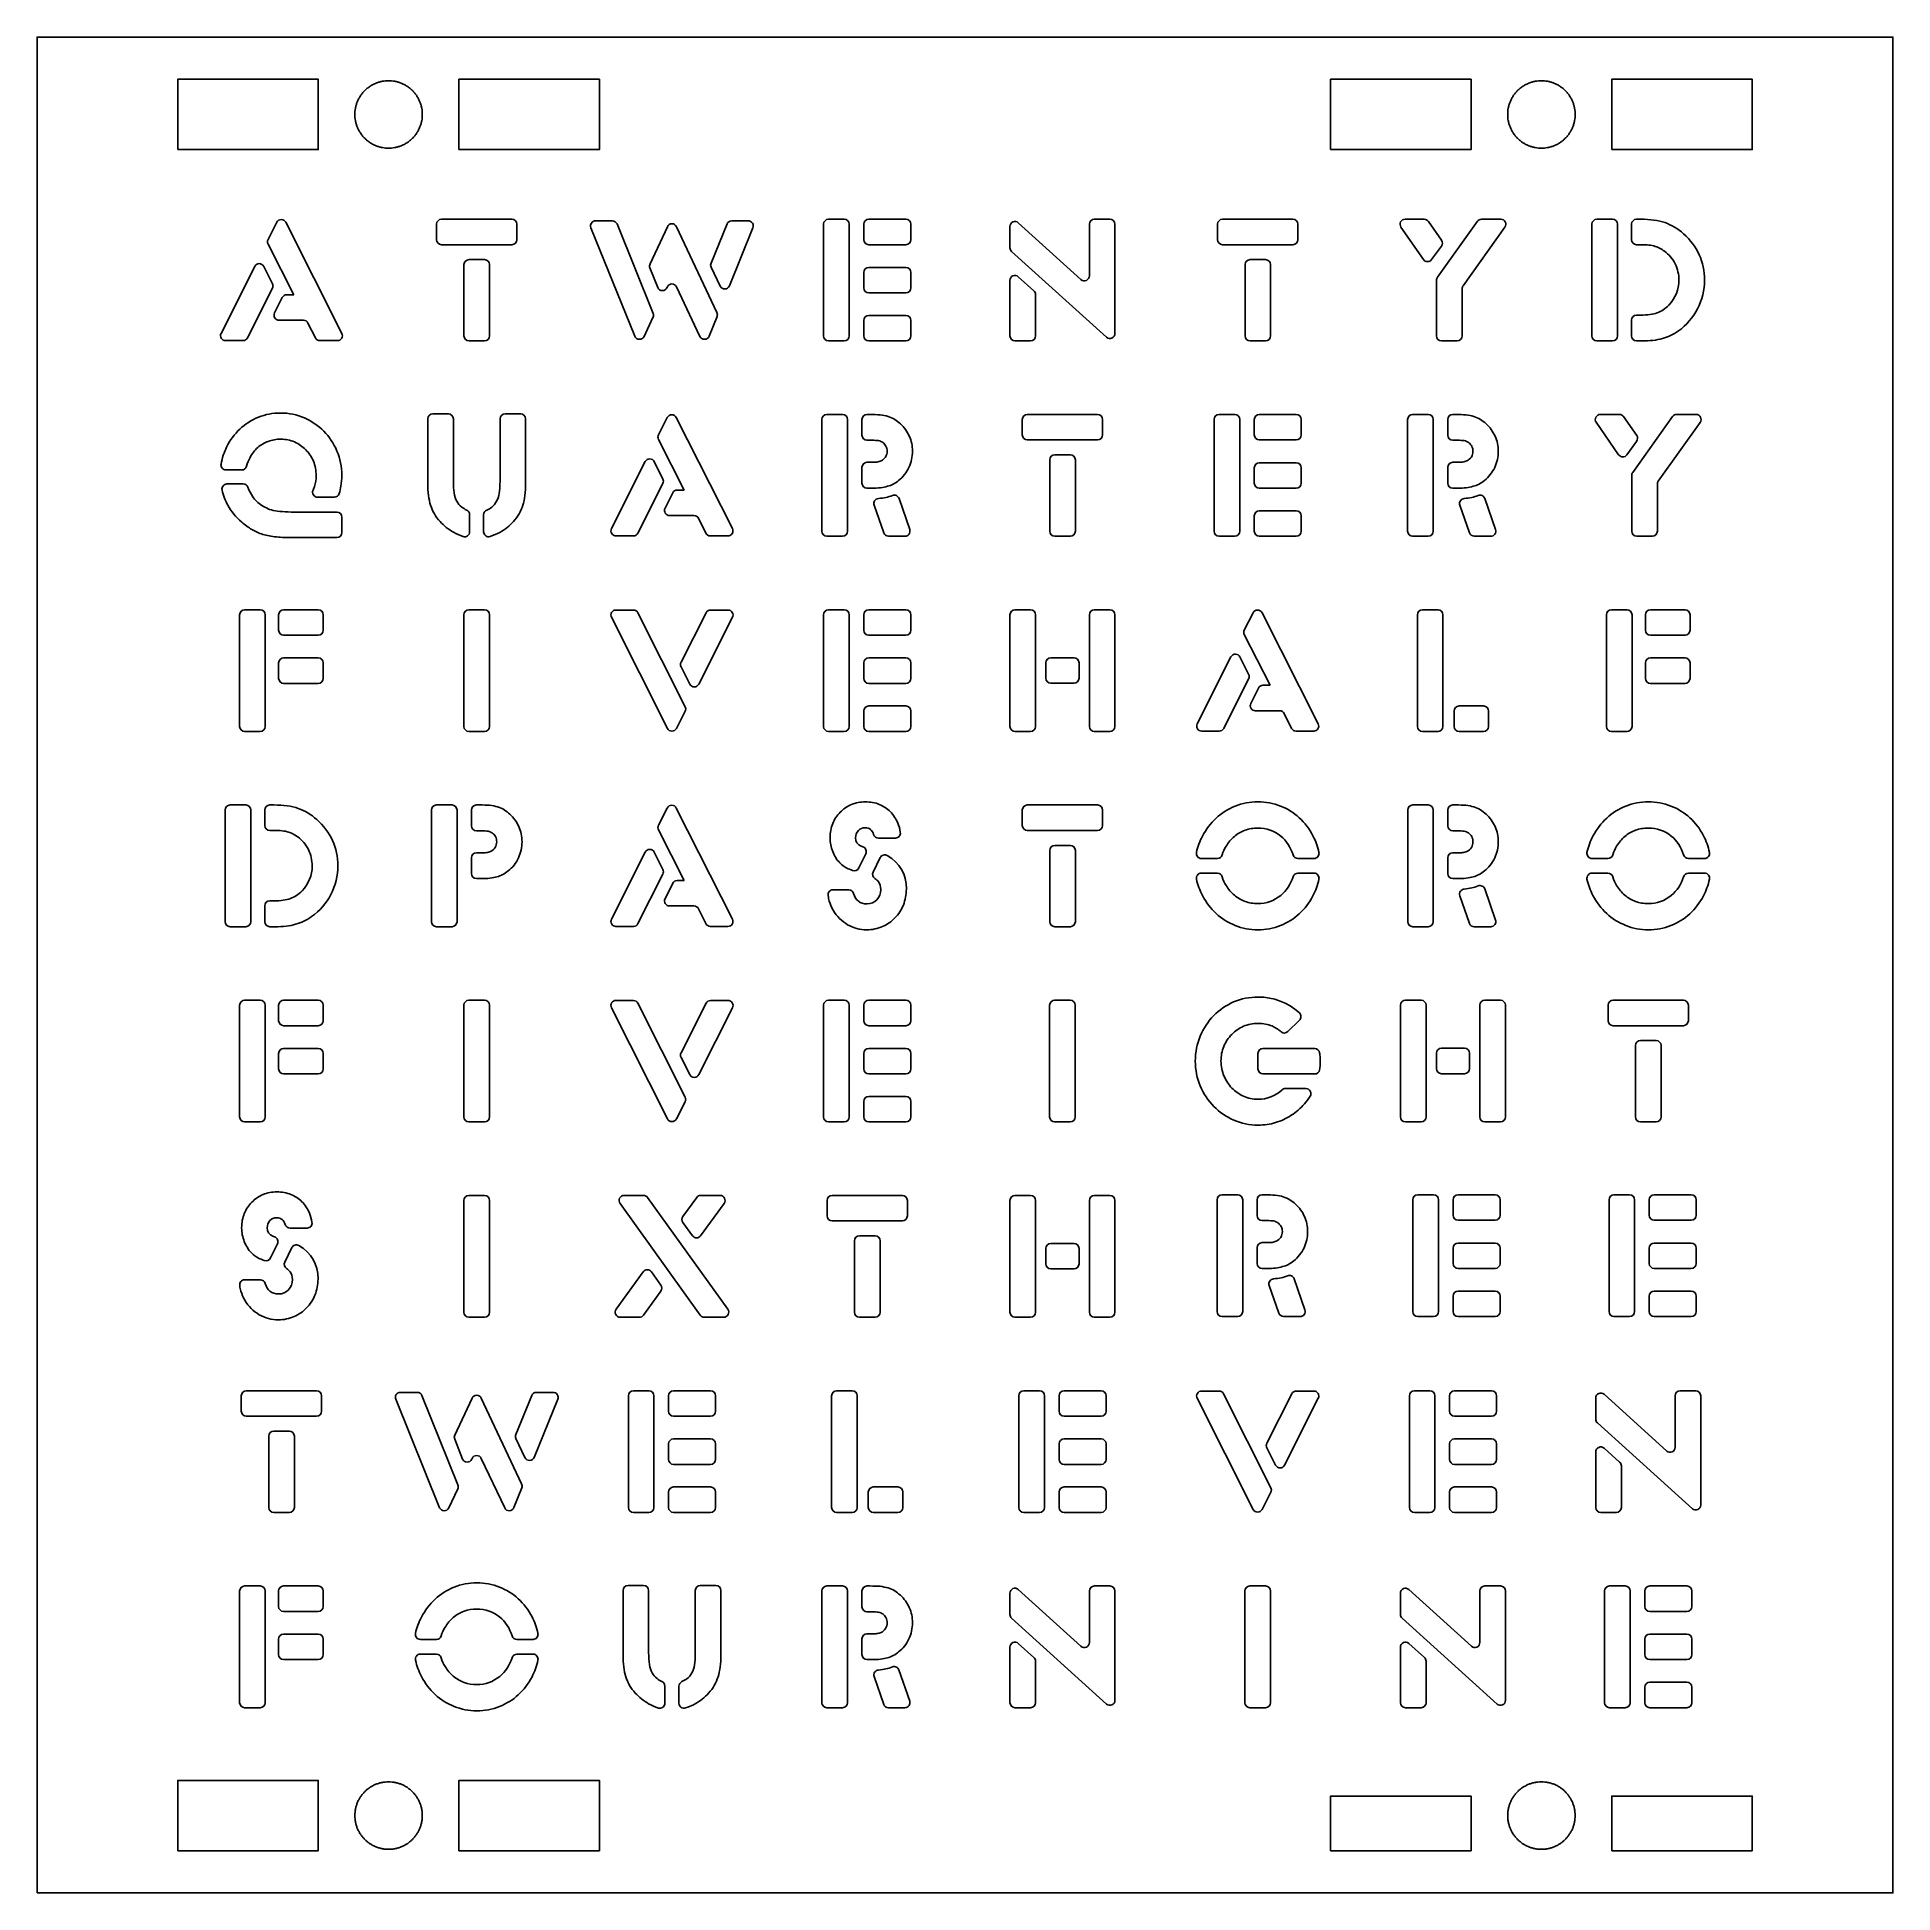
# Model space of a CAD drawing. Header units: millimetres. Extents: x -41.9 to 41.9, y -41.9 to 41.9.
import ezdxf

# ---------------------------------------------------------------- set-up
doc = ezdxf.new("R2010")
doc.units = ezdxf.units.MM
doc.header["$MEASUREMENT"] = 0
doc.layers.add('ponoko lines ada wordclock', color=5, linetype='Continuous', true_color=0x0000ff)

msp = doc.modelspace()

# ---------------------------------------------------------------- linework, layer by layer
at = {"layer": 'ponoko lines ada wordclock'}
for p, q in [((-31.079, 33.541), (-31.476, 32.759)), ((-28.141, 28.521), (-30.676, 33.54)), ((-20.463, 33.678), (-23.639, 33.678)), ((-15.92, 33.604), (-16.68, 33.604)), ((-9.784, 33.604), (-10.535, 33.604)), ((-5.451, 33.678), (-6.157, 33.678)), ((-2.669, 33.678), (-4.34, 33.678)), ((6.551, 33.678), (5.845, 33.678)), ((14.813, 33.678), (11.637, 33.678)), ((20.748, 33.678), (19.881, 33.678)), ((21.523, 32.725), (20.934, 33.58)), ((23.147, 33.583), (21.343, 31.058)), ((24.206, 33.678), (23.33, 33.678)), ((29.25, 33.678), (28.544, 33.678)), ((30.521, 33.678), (30.336, 33.678)), ((-23.864, 33.452), (-23.864, 32.754)), ((-20.237, 32.754), (-20.237, 33.452)), ((-16.889, 33.293), (-14.908, 28.394)), ((-14.084, 29.422), (-15.711, 33.462)), ((-13.439, 33.34), (-14.222, 31.663)), ((-11.203, 29.469), (-13.03, 33.341)), ((-10.744, 33.464), (-11.468, 31.7)), ((-10.639, 30.668), (-9.574, 33.292)), ((-6.383, 33.452), (-6.383, 28.405)), ((-5.225, 28.405), (-5.225, 33.452)), ((-4.566, 33.452), (-4.566, 32.754)), ((-2.443, 32.754), (-2.443, 33.452)), ((2.034, 33.349), (2.034, 32.39)), ((5.243, 30.954), (2.412, 33.517)), ((5.62, 33.452), (5.62, 31.122)), ((6.778, 28.515), (6.778, 33.452)), ((11.411, 33.452), (11.411, 32.754)), ((15.038, 32.754), (15.038, 33.452)), ((19.696, 33.323), (20.709, 31.86)), ((22.5, 30.672), (24.39, 33.32)), ((28.318, 33.452), (28.318, 28.405)), ((29.476, 28.405), (29.476, 33.452)), ((30.111, 33.452), (30.111, 32.754)), ((-31.476, 32.554), (-30.314, 30.265)), ((-23.639, 32.528), (-20.463, 32.528)), ((-21.693, 31.853), (-22.399, 31.853)), ((-4.34, 32.527), (-2.669, 32.528)), ((2.109, 32.222), (6.4, 28.347)), ((11.637, 32.528), (14.813, 32.528)), ((13.582, 31.853), (12.877, 31.853)), ((21.078, 31.856), (21.52, 32.464)), ((30.336, 32.528), (30.408, 32.528)), ((-32.076, 31.547), (-33.599, 28.521)), ((-31.281, 30.761), (-31.673, 31.546)), ((-22.625, 31.628), (-22.625, 28.405)), ((-21.467, 28.405), (-21.467, 31.628)), ((-14.228, 31.483), (-13.871, 30.594)), ((-11.463, 31.516), (-11.052, 30.655)), ((-4.566, 31.274), (-4.566, 30.576)), ((-2.669, 31.5), (-4.34, 31.5)), ((-2.443, 30.576), (-2.443, 31.274)), ((3.116, 30.45), (2.411, 31.081)), ((12.651, 31.628), (12.651, 28.405)), ((13.808, 28.405), (13.808, 31.628)), ((-32.406, 28.317), (-31.281, 30.558)), ((-30.314, 30.265), (-30.632, 30.265)), ((-13.457, 30.582), (-13.438, 30.622)), ((-13.03, 30.623), (-11.969, 28.383)), ((-4.34, 30.35), (-2.669, 30.35)), ((2.034, 30.912), (2.034, 28.405)), ((3.192, 28.405), (3.192, 30.281)), ((21.3, 30.926), (21.3, 28.405)), ((22.458, 28.405), (22.458, 30.54)), ((-30.834, 30.14), (-31.181, 29.442)), ((30.529, 29.347), (30.336, 29.347)), ((-30.979, 29.115), (-29.875, 29.115)), ((-29.673, 28.989), (-29.339, 28.318)), ((-14.494, 28.382), (-14.089, 29.241)), ((-11.555, 28.395), (-11.197, 29.288)), ((-4.566, 29.105), (-4.566, 28.405)), ((-2.669, 29.331), (-4.34, 29.331)), ((-2.443, 28.405), (-2.443, 29.105)), ((30.111, 29.121), (30.111, 28.405)), ((-33.398, 28.193), (-32.608, 28.193)), ((-29.137, 28.193), (-28.342, 28.193)), ((-22.399, 28.179), (-21.693, 28.179)), ((-6.157, 28.179), (-5.451, 28.179)), ((-4.34, 28.179), (-2.669, 28.179)), ((2.26, 28.179), (2.966, 28.179)), ((12.877, 28.179), (13.582, 28.179)), ((21.526, 28.179), (22.232, 28.179)), ((28.544, 28.179), (29.25, 28.179)), ((30.336, 28.179), (30.569, 28.179)), ((-24.262, 24.657), (-24.262, 21.753)), ((-23.33, 24.884), (-24.036, 24.884)), ((-23.104, 21.86), (-23.104, 24.657)), ((-20.998, 24.657), (-20.998, 21.86)), ((-20.065, 24.884), (-20.772, 24.884)), ((-19.84, 21.753), (-19.84, 24.657)), ((-13.441, 24.722), (-13.838, 23.94)), ((-10.503, 19.702), (-13.038, 24.721)), ((-6.459, 24.633), (-6.459, 19.586)), ((-5.527, 24.859), (-6.233, 24.859)), ((-5.302, 19.586), (-5.302, 24.633)), ((-4.65, 24.633), (-4.65, 23.918)), ((-4.289, 24.859), (-4.424, 24.859)), ((2.592, 24.633), (2.592, 23.935)), ((5.994, 24.859), (2.818, 24.859)), ((6.219, 23.935), (6.219, 24.633)), ((11.255, 24.633), (11.255, 19.586)), ((12.187, 24.859), (11.481, 24.859)), ((12.413, 19.586), (12.413, 24.633)), ((13.072, 24.633), (13.072, 23.935)), ((14.968, 24.859), (13.298, 24.859)), ((15.194, 23.935), (15.194, 24.633)), ((19.997, 24.633), (19.997, 19.586)), ((20.929, 24.859), (20.223, 24.859)), ((21.155, 19.586), (21.155, 24.633)), ((21.806, 24.633), (21.806, 23.918)), ((22.168, 24.859), (22.032, 24.859)), ((28.515, 24.504), (29.528, 23.041)), ((29.566, 24.859), (28.701, 24.859)), ((30.342, 23.906), (29.752, 24.761)), ((31.965, 24.764), (30.162, 22.239)), ((31.319, 21.853), (33.209, 24.501)), ((33.025, 24.859), (32.149, 24.859)), ((-13.838, 23.735), (-12.676, 21.446)), ((-4.424, 23.692), (-4.216, 23.692)), ((2.818, 23.709), (5.994, 23.709)), ((13.298, 23.709), (14.968, 23.709)), ((22.032, 23.692), (22.241, 23.692)), ((29.896, 23.037), (30.338, 23.645)), ((-14.439, 22.728), (-15.961, 19.701)), ((-13.643, 21.942), (-14.035, 22.727)), ((-4.272, 22.698), (-4.424, 22.698)), ((3.832, 22.809), (3.832, 19.586)), ((4.764, 23.035), (4.058, 23.035)), ((4.989, 19.586), (4.989, 22.809)), ((14.968, 22.681), (13.298, 22.681)), ((22.184, 22.698), (22.032, 22.698)), ((-33.376, 22.353), (-32.663, 22.353)), ((-4.65, 22.472), (-4.65, 21.757)), ((13.072, 22.455), (13.072, 21.757)), ((15.194, 21.757), (15.194, 22.455)), ((21.806, 22.472), (21.806, 21.757)), ((30.119, 22.107), (30.119, 19.586)), ((-32.599, 21.72), (-33.33, 21.72)), ((-29.239, 21.12), (-28.481, 21.12)), ((-14.768, 19.498), (-13.643, 21.739)), ((-13.197, 21.321), (-13.543, 20.623)), ((-12.676, 21.446), (-12.994, 21.446)), ((-4.424, 21.531), (-4.208, 21.531)), ((-2.494, 19.66), (-2.977, 21.065)), ((13.298, 21.531), (14.968, 21.531)), ((22.032, 21.531), (22.249, 21.531)), ((23.962, 19.66), (23.479, 21.065)), ((31.277, 19.586), (31.277, 21.721)), ((-28.364, 20.446), (-30.092, 20.446)), ((-28.138, 19.521), (-28.138, 20.22)), ((-22.373, 19.562), (-22.373, 20.338)), ((-21.737, 20.332), (-21.737, 19.564)), ((-13.341, 20.295), (-12.237, 20.295)), ((-12.035, 20.17), (-11.702, 19.499)), ((-4.101, 20.762), (-3.666, 19.512)), ((13.072, 20.286), (13.072, 19.586)), ((14.968, 20.512), (13.298, 20.512)), ((15.194, 19.586), (15.194, 20.286)), ((22.355, 20.762), (22.791, 19.512)), ((-30.309, 19.295), (-28.364, 19.295)), ((-15.76, 19.374), (-14.97, 19.374)), ((-11.499, 19.374), (-10.704, 19.374)), ((-6.233, 19.36), (-5.527, 19.36)), ((-3.453, 19.36), (-2.708, 19.36)), ((4.058, 19.36), (4.764, 19.36)), ((11.481, 19.36), (12.187, 19.36)), ((13.298, 19.36), (14.968, 19.36)), ((20.223, 19.36), (20.929, 19.36)), ((23.004, 19.36), (23.749, 19.36)), ((30.345, 19.36), (31.051, 19.36)), ((-31.827, 16.04), (-32.533, 16.04)), ((-29.206, 16.04), (-30.772, 16.04)), ((-21.698, 16.04), (-22.404, 16.04)), ((-14.974, 16.027), (-15.764, 16.027)), ((-10.7, 16.027), (-11.488, 16.027)), ((-5.451, 16.04), (-6.157, 16.04)), ((-2.669, 16.04), (-4.34, 16.04)), ((2.966, 16.04), (2.26, 16.04)), ((6.552, 16.04), (5.845, 16.04)), ((21.368, 16.04), (20.662, 16.04)), ((29.905, 16.04), (29.199, 16.04)), ((32.526, 16.04), (30.96, 16.04)), ((-32.759, 15.814), (-32.759, 10.768)), ((-31.601, 10.768), (-31.601, 15.814)), ((-30.998, 15.814), (-30.998, 15.116)), ((-28.98, 15.116), (-28.98, 15.814)), ((-22.63, 15.814), (-22.63, 10.768)), ((-21.472, 10.768), (-21.472, 15.814)), ((-15.965, 15.699), (-13.436, 10.679)), ((-12.636, 11.659), (-14.772, 15.902)), ((-11.69, 15.903), (-12.822, 13.664)), ((-12.021, 12.678), (-10.498, 15.699)), ((-6.383, 15.814), (-6.383, 10.768)), ((-5.225, 10.768), (-5.225, 15.814)), ((-4.566, 15.814), (-4.566, 15.116)), ((-2.443, 15.116), (-2.443, 15.814)), ((2.034, 15.814), (2.034, 10.768)), ((3.192, 10.768), (3.192, 15.814)), ((5.62, 15.814), (5.62, 10.768)), ((6.777, 10.768), (6.777, 15.814)), ((13.016, 15.903), (12.619, 15.121)), ((15.954, 10.883), (13.419, 15.902)), ((20.436, 15.814), (20.436, 10.768)), ((21.593, 10.768), (21.593, 15.814)), ((28.973, 15.814), (28.973, 10.768)), ((30.131, 10.768), (30.131, 15.814)), ((30.734, 15.814), (30.734, 15.116)), ((32.752, 15.116), (32.752, 15.814)), ((-30.772, 14.89), (-29.206, 14.89)), ((-4.34, 14.89), (-2.669, 14.89)), ((12.619, 14.916), (13.78, 12.627)), ((30.96, 14.89), (32.526, 14.89)), ((-30.998, 13.636), (-30.998, 12.939)), ((-29.206, 13.862), (-30.772, 13.862)), ((-28.98, 12.939), (-28.98, 13.636)), ((-12.821, 13.459), (-12.424, 12.678)), ((-4.566, 13.636), (-4.566, 12.939)), ((-2.669, 13.862), (-4.34, 13.862)), ((-2.443, 12.939), (-2.443, 13.636)), ((3.658, 13.644), (3.658, 12.946)), ((4.928, 13.871), (3.884, 13.871)), ((5.154, 12.946), (5.154, 13.644)), ((12.018, 13.909), (10.495, 10.883)), ((12.813, 13.123), (12.422, 13.908)), ((30.734, 13.636), (30.734, 12.939)), ((32.526, 13.862), (30.96, 13.862)), ((32.752, 12.939), (32.752, 13.636)), ((-30.772, 12.712), (-29.206, 12.712)), ((-4.34, 12.712), (-2.669, 12.712)), ((3.884, 12.72), (4.928, 12.72)), ((11.688, 10.68), (12.813, 12.921)), ((13.78, 12.627), (13.462, 12.627)), ((30.96, 12.712), (32.526, 12.712)), ((13.26, 12.502), (12.914, 11.804)), ((-13.033, 10.678), (-12.636, 11.454)), ((-4.566, 11.467), (-4.566, 10.768)), ((-2.669, 11.693), (-4.34, 11.693)), ((-2.443, 10.768), (-2.443, 11.467)), ((13.116, 11.477), (14.22, 11.477)), ((14.422, 11.351), (14.755, 10.681)), ((22.092, 11.467), (22.092, 10.768)), ((23.426, 11.693), (22.318, 11.693)), ((23.652, 10.768), (23.652, 11.467)), ((-32.533, 10.541), (-31.827, 10.541)), ((-22.404, 10.541), (-21.698, 10.541)), ((-6.157, 10.541), (-5.451, 10.541)), ((-4.34, 10.541), (-2.669, 10.541)), ((2.26, 10.541), (2.966, 10.541)), ((5.845, 10.541), (6.552, 10.541)), ((10.697, 10.555), (11.486, 10.555)), ((14.957, 10.555), (15.753, 10.555)), ((20.662, 10.541), (21.368, 10.541)), ((22.318, 10.541), (23.426, 10.541)), ((29.199, 10.541), (29.905, 10.541)), ((-33.414, 6.995), (-33.414, 1.949)), ((-32.483, 7.221), (-33.188, 7.221)), ((-32.256, 1.949), (-32.256, 6.995)), ((-31.621, 6.995), (-31.621, 6.297)), ((-31.211, 7.221), (-31.395, 7.221)), ((-24.097, 6.995), (-24.097, 1.949)), ((-23.165, 7.221), (-23.871, 7.221)), ((-22.939, 1.949), (-22.939, 6.995)), ((-22.288, 6.995), (-22.288, 6.281)), ((-21.926, 7.221), (-22.062, 7.221)), ((-13.441, 7.084), (-13.838, 6.302)), ((-10.502, 2.064), (-13.038, 7.084)), ((2.592, 6.995), (2.592, 6.297)), ((5.994, 7.221), (2.818, 7.221)), ((6.219, 6.297), (6.219, 6.995)), ((19.998, 6.995), (19.998, 1.949)), ((20.929, 7.221), (20.224, 7.221)), ((21.155, 1.949), (21.155, 6.995)), ((21.806, 6.995), (21.806, 6.281)), ((22.168, 7.221), (22.032, 7.221)), ((-31.395, 6.071), (-31.324, 6.071)), ((-22.062, 6.054), (-21.854, 6.054)), ((-13.838, 6.097), (-12.676, 3.808)), ((2.818, 6.071), (5.994, 6.071)), ((22.032, 6.054), (22.241, 6.054)), ((-21.91, 5.06), (-22.062, 5.06)), ((-14.439, 5.09), (-15.961, 2.064)), ((-13.643, 4.304), (-14.035, 5.089)), ((-3.908, 5.726), (-3.141, 5.726)), ((3.832, 5.171), (3.832, 1.949)), ((4.764, 5.397), (4.058, 5.397)), ((4.989, 1.949), (4.989, 5.171)), ((22.184, 5.06), (22.032, 5.06)), ((-22.288, 4.834), (-22.288, 4.12)), ((-4.792, 4.375), (-4.478, 5.015)), ((-3.824, 4.844), (-4.149, 4.191)), ((10.681, 4.805), (11.406, 4.805)), ((15.041, 4.805), (15.768, 4.805)), ((21.806, 4.834), (21.806, 4.12)), ((28.319, 4.805), (29.043, 4.805)), ((32.679, 4.805), (33.406, 4.805)), ((-22.062, 3.893), (-21.846, 3.893)), ((-14.768, 1.861), (-13.643, 4.102)), ((-13.197, 3.683), (-13.543, 2.985)), ((-12.676, 3.808), (-12.994, 3.808)), ((-5.248, 3.392), (-5.956, 3.392)), ((11.405, 4.14), (10.681, 4.14)), ((15.768, 4.14), (15.041, 4.14)), ((22.032, 3.893), (22.249, 3.893)), ((23.962, 2.022), (23.48, 3.427)), ((29.043, 4.14), (28.319, 4.14)), ((33.406, 4.14), (32.679, 4.14)), ((-31.621, 2.665), (-31.621, 1.949)), ((-31.203, 2.891), (-31.395, 2.891)), ((-13.34, 2.658), (-12.237, 2.658)), ((-12.035, 2.533), (-11.701, 1.862)), ((22.355, 3.124), (22.791, 1.874)), ((-33.188, 1.722), (-32.483, 1.722)), ((-31.395, 1.722), (-31.163, 1.722)), ((-23.871, 1.722), (-23.165, 1.722)), ((-15.76, 1.736), (-14.97, 1.736)), ((-11.499, 1.736), (-10.704, 1.736)), ((4.058, 1.722), (4.764, 1.722)), ((20.224, 1.722), (20.929, 1.722)), ((23.004, 1.722), (23.749, 1.722)), ((-31.827, -1.598), (-32.533, -1.598)), ((-29.206, -1.598), (-30.772, -1.598)), ((-21.698, -1.598), (-22.404, -1.598)), ((-14.974, -1.611), (-15.764, -1.611)), ((-10.7, -1.611), (-11.488, -1.611)), ((-5.451, -1.597), (-6.157, -1.597)), ((-2.669, -1.597), (-4.34, -1.597)), ((4.759, -1.598), (4.053, -1.598)), ((20.603, -1.598), (19.898, -1.598)), ((24.189, -1.598), (23.483, -1.598)), ((32.45, -1.598), (29.275, -1.598)), ((-32.759, -1.823), (-32.759, -6.87)), ((-31.601, -6.87), (-31.601, -1.823)), ((-30.998, -1.823), (-30.998, -2.522)), ((-28.98, -2.522), (-28.98, -1.823)), ((-22.63, -1.823), (-22.63, -6.87)), ((-21.472, -6.87), (-21.472, -1.823)), ((-15.965, -1.939), (-13.436, -6.959)), ((-12.636, -5.979), (-14.772, -1.736)), ((-11.69, -1.735), (-12.822, -3.974)), ((-12.021, -4.96), (-10.498, -1.939)), ((-6.383, -1.823), (-6.383, -6.87)), ((-5.225, -6.87), (-5.225, -1.823)), ((-4.566, -1.823), (-4.566, -2.522)), ((-2.443, -2.522), (-2.443, -1.823)), ((3.827, -1.823), (3.827, -6.87)), ((4.985, -6.87), (4.985, -1.823)), ((14.587, -3.015), (15.112, -2.504)), ((19.672, -1.823), (19.672, -6.87)), ((20.829, -6.87), (20.829, -1.823)), ((23.258, -1.823), (23.258, -6.87)), ((24.415, -6.87), (24.415, -1.823)), ((29.049, -1.823), (29.049, -2.522)), ((32.676, -2.522), (32.676, -1.823)), ((-30.772, -2.748), (-29.206, -2.748)), ((-4.34, -2.748), (-2.669, -2.748)), ((29.275, -2.748), (32.45, -2.748)), ((-30.998, -4.001), (-30.998, -4.699)), ((-29.206, -3.775), (-30.772, -3.775)), ((-28.98, -4.699), (-28.98, -4.001)), ((-12.821, -4.179), (-12.424, -4.96)), ((-4.566, -4.001), (-4.566, -4.699)), ((-2.669, -3.775), (-4.34, -3.775)), ((-2.443, -4.699), (-2.443, -4.001)), ((13.237, -4.006), (13.237, -4.703)), ((15.799, -3.78), (13.463, -3.78)), ((21.296, -3.993), (21.296, -4.691)), ((22.565, -3.767), (21.521, -3.767)), ((22.791, -4.691), (22.791, -3.993)), ((30.289, -3.648), (30.289, -6.87)), ((31.22, -3.422), (30.514, -3.422)), ((31.446, -6.87), (31.446, -3.648)), ((-30.772, -4.926), (-29.206, -4.926)), ((-4.34, -4.926), (-2.669, -4.925)), ((13.463, -4.93), (15.799, -4.93)), ((21.521, -4.917), (22.565, -4.917)), ((15.401, -5.587), (14.477, -5.587)), ((-13.033, -6.96), (-12.636, -6.184)), ((-4.566, -6.171), (-4.566, -6.87)), ((-2.669, -5.945), (-4.34, -5.945)), ((-2.443, -6.87), (-2.443, -6.171)), ((-32.533, -7.096), (-31.827, -7.096)), ((-22.404, -7.096), (-21.698, -7.096)), ((-6.157, -7.096), (-5.451, -7.096)), ((-4.34, -7.097), (-2.669, -7.096)), ((4.053, -7.096), (4.759, -7.096)), ((19.898, -7.096), (20.603, -7.096)), ((23.483, -7.096), (24.189, -7.096)), ((30.514, -7.096), (31.22, -7.096)), ((-22.63, -10.643), (-22.63, -15.69)), ((-21.698, -10.417), (-22.404, -10.417)), ((-21.472, -15.69), (-21.472, -10.643)), ((-15.577, -10.775), (-11.953, -15.822)), ((-14.518, -10.417), (-15.394, -10.417)), ((-10.712, -15.558), (-14.334, -10.511)), ((-12.114, -10.51), (-12.738, -11.369)), ((-11.936, -12.236), (-10.876, -10.776)), ((-11.059, -10.417), (-11.931, -10.417)), ((-6.226, -10.643), (-6.226, -11.341)), ((-2.825, -10.417), (-6.001, -10.417)), ((-2.6, -11.341), (-2.6, -10.643)), ((2.034, -10.643), (2.034, -15.69)), ((2.966, -10.417), (2.26, -10.417)), ((3.192, -15.69), (3.192, -10.643)), ((5.62, -10.643), (5.62, -15.69)), ((6.552, -10.417), (5.845, -10.417)), ((6.777, -15.69), (6.777, -10.643)), ((11.388, -10.612), (11.388, -15.659)), ((12.32, -10.386), (11.614, -10.386)), ((12.546, -15.659), (12.546, -10.612)), ((13.197, -10.612), (13.197, -11.327)), ((13.559, -10.386), (13.423, -10.386)), ((20.232, -10.612), (20.232, -15.659)), ((21.164, -10.386), (20.458, -10.386)), ((21.39, -15.659), (21.39, -10.612)), ((22.049, -10.612), (22.049, -11.31)), ((23.945, -10.386), (22.274, -10.386)), ((24.171, -11.31), (24.171, -10.612)), ((29.092, -10.612), (29.092, -15.659)), ((30.024, -10.386), (29.317, -10.386)), ((30.249, -15.659), (30.249, -10.612)), ((30.908, -10.612), (30.908, -11.31)), ((32.805, -10.386), (31.134, -10.386)), ((33.031, -11.31), (33.031, -10.612)), ((-12.738, -11.634), (-12.301, -12.236)), ((-6.001, -11.567), (-2.825, -11.567)), ((13.423, -11.553), (13.631, -11.553)), ((22.274, -11.537), (23.945, -11.537)), ((31.134, -11.537), (32.805, -11.537)), ((-30.483, -11.89), (-29.715, -11.89)), ((-4.987, -12.467), (-4.987, -15.69)), ((-4.056, -12.241), (-4.761, -12.241)), ((-3.83, -15.69), (-3.83, -12.467)), ((13.575, -12.547), (13.423, -12.547)), ((23.945, -12.564), (22.274, -12.564)), ((32.805, -12.564), (31.134, -12.564)), ((-31.367, -13.241), (-31.054, -12.601)), ((-30.399, -12.771), (-30.724, -13.425)), ((3.658, -12.812), (3.658, -13.51)), ((4.928, -12.586), (3.884, -12.586)), ((5.154, -13.51), (5.154, -12.812)), ((13.197, -12.774), (13.197, -13.488)), ((22.049, -12.79), (22.049, -13.488)), ((24.171, -13.488), (24.171, -12.79)), ((30.908, -12.79), (30.908, -13.488)), ((33.031, -13.488), (33.031, -12.79)), ((-31.824, -14.224), (-32.531, -14.224)), ((-14.529, -13.868), (-15.752, -15.557)), ((-13.733, -14.467), (-14.163, -13.868)), ((3.884, -13.737), (4.928, -13.737)), ((13.423, -13.714), (13.639, -13.714)), ((15.353, -15.586), (14.87, -14.18)), ((22.274, -13.714), (23.945, -13.714)), ((31.134, -13.714), (32.805, -13.714)), ((-14.519, -15.822), (-13.733, -14.732)), ((13.746, -14.483), (14.181, -15.734)), ((22.049, -14.959), (22.049, -15.659)), ((23.945, -14.733), (22.274, -14.733)), ((24.171, -15.659), (24.171, -14.959)), ((30.908, -14.959), (30.908, -15.659)), ((32.805, -14.733), (31.134, -14.733)), ((33.031, -15.659), (33.031, -14.959)), ((-22.404, -15.916), (-21.698, -15.916)), ((-15.568, -15.916), (-14.702, -15.916)), ((-11.769, -15.916), (-10.895, -15.916)), ((-4.761, -15.916), (-4.056, -15.916)), ((2.26, -15.916), (2.966, -15.916)), ((5.845, -15.916), (6.552, -15.916)), ((11.614, -15.885), (12.32, -15.885)), ((14.395, -15.885), (15.14, -15.885)), ((20.458, -15.885), (21.164, -15.885)), ((22.274, -15.885), (23.945, -15.885)), ((29.317, -15.885), (30.024, -15.885)), ((31.134, -15.885), (32.805, -15.885)), ((-29.282, -19.235), (-32.457, -19.235)), ((-14.27, -19.235), (-14.976, -19.235)), ((-11.488, -19.235), (-13.159, -19.235)), ((-5.089, -19.235), (-5.795, -19.235)), ((3.368, -19.235), (2.662, -19.235)), ((6.15, -19.235), (4.479, -19.235)), ((11.483, -19.249), (10.693, -19.249)), ((15.757, -19.249), (14.968, -19.249)), ((21.006, -19.235), (20.3, -19.235)), ((23.788, -19.235), (22.117, -19.235)), ((33.008, -19.235), (32.303, -19.235)), ((-32.683, -19.462), (-32.683, -20.159)), ((-29.056, -20.159), (-29.056, -19.462)), ((-25.708, -19.621), (-23.727, -24.519)), ((-24.739, -19.31), (-25.499, -19.31)), ((-22.903, -23.491), (-24.529, -19.452)), ((-22.258, -19.573), (-23.042, -21.25)), ((-20.022, -23.444), (-21.849, -19.572)), ((-19.563, -19.45), (-20.287, -21.214)), ((-19.458, -22.246), (-18.393, -19.621)), ((-18.603, -19.31), (-19.354, -19.31)), ((-15.202, -19.462), (-15.202, -24.508)), ((-14.044, -24.508), (-14.044, -19.462)), ((-13.385, -19.462), (-13.385, -20.159)), ((-11.262, -20.159), (-11.262, -19.462)), ((-6.021, -19.462), (-6.021, -24.508)), ((-4.863, -24.508), (-4.863, -19.462)), ((2.436, -19.462), (2.436, -24.508)), ((3.594, -24.508), (3.594, -19.462)), ((4.253, -19.462), (4.253, -20.159)), ((6.376, -20.159), (6.376, -19.462)), ((10.491, -19.577), (13.021, -24.597)), ((13.821, -23.617), (11.685, -19.373)), ((14.767, -19.373), (13.635, -21.612)), ((14.436, -22.598), (15.958, -19.577)), ((20.074, -19.462), (20.074, -24.508)), ((21.232, -24.508), (21.232, -19.462)), ((21.891, -19.462), (21.891, -20.159)), ((24.013, -20.159), (24.013, -19.462)), ((28.491, -19.564), (28.491, -20.524)), ((31.699, -21.959), (28.868, -19.396)), ((32.077, -19.462), (32.077, -21.791)), ((33.234, -24.399), (33.234, -19.462)), ((-32.457, -20.386), (-29.282, -20.386)), ((-13.159, -20.386), (-11.488, -20.386)), ((4.479, -20.386), (6.15, -20.386)), ((22.117, -20.386), (23.788, -20.386)), ((28.566, -20.692), (32.857, -24.566)), ((-31.444, -21.286), (-31.444, -24.508)), ((-30.512, -21.06), (-31.218, -21.06)), ((-30.286, -24.508), (-30.286, -21.286)), ((-23.046, -21.431), (-22.69, -22.32)), ((-20.282, -21.397), (-19.871, -22.258)), ((-13.385, -21.639), (-13.385, -22.337)), ((-11.488, -21.413), (-13.159, -21.413)), ((-11.262, -22.337), (-11.262, -21.639)), ((4.253, -21.639), (4.253, -22.337)), ((6.15, -21.413), (4.479, -21.413)), ((6.376, -22.337), (6.376, -21.639)), ((21.891, -21.639), (21.891, -22.337)), ((23.788, -21.413), (22.117, -21.413)), ((24.013, -22.337), (24.013, -21.639)), ((-22.276, -22.331), (-22.257, -22.291)), ((-21.849, -22.29), (-20.788, -24.53)), ((-13.159, -22.564), (-11.488, -22.564)), ((4.479, -22.564), (6.15, -22.564)), ((13.636, -21.816), (14.033, -22.598)), ((22.117, -22.564), (23.788, -22.564)), ((28.491, -22), (28.491, -24.508)), ((29.573, -22.463), (28.868, -21.832)), ((29.649, -24.508), (29.649, -22.632)), ((-23.313, -24.531), (-22.909, -23.672)), ((-20.374, -24.517), (-20.017, -23.625)), ((-13.385, -23.809), (-13.385, -24.508)), ((-11.488, -23.583), (-13.159, -23.583)), ((-11.262, -24.508), (-11.262, -23.809)), ((-4.365, -23.809), (-4.365, -24.508)), ((-3.031, -23.583), (-4.139, -23.583)), ((-2.805, -24.508), (-2.805, -23.809)), ((4.253, -23.809), (4.253, -24.508)), ((6.15, -23.583), (4.479, -23.583)), ((6.376, -24.508), (6.376, -23.809)), ((13.424, -24.598), (13.82, -23.822)), ((21.891, -23.809), (21.891, -24.508)), ((23.788, -23.583), (22.117, -23.583)), ((24.013, -24.508), (24.013, -23.809)), ((-31.218, -24.734), (-30.512, -24.734)), ((-14.976, -24.734), (-14.27, -24.734)), ((-13.159, -24.734), (-11.488, -24.734)), ((-5.795, -24.734), (-5.089, -24.734)), ((-4.139, -24.734), (-3.031, -24.734)), ((2.662, -24.734), (3.368, -24.734)), ((4.479, -24.734), (6.15, -24.734)), ((20.3, -24.734), (21.006, -24.734)), ((22.117, -24.734), (23.788, -24.734)), ((28.717, -24.734), (29.423, -24.734)), ((-32.759, -28.281), (-32.759, -33.327)), ((-31.827, -28.055), (-32.533, -28.055)), ((-31.601, -33.327), (-31.601, -28.281)), ((-30.999, -28.281), (-30.999, -28.979)), ((-29.206, -28.055), (-30.773, -28.055)), ((-28.98, -28.979), (-28.98, -28.281)), ((-15.443, -28.256), (-15.443, -31.16)), ((-14.511, -28.03), (-15.217, -28.03)), ((-14.285, -31.054), (-14.285, -28.256)), ((-12.178, -28.256), (-12.178, -31.054)), ((-11.247, -28.03), (-11.953, -28.03)), ((-11.021, -31.16), (-11.021, -28.256)), ((-6.459, -28.281), (-6.459, -33.327)), ((-5.528, -28.055), (-6.234, -28.055)), ((-5.302, -33.327), (-5.302, -28.281)), ((-4.651, -28.281), (-4.651, -28.995)), ((-4.289, -28.055), (-4.425, -28.055)), ((2.034, -28.383), (2.034, -29.342)), ((5.242, -30.778), (2.412, -28.215)), ((5.62, -28.28), (5.62, -30.61)), ((6.551, -28.054), (5.846, -28.054)), ((6.778, -33.218), (6.778, -28.28)), ((12.646, -28.28), (12.646, -33.327)), ((13.578, -28.054), (12.872, -28.054)), ((13.804, -33.327), (13.804, -28.28)), ((19.672, -28.383), (19.672, -29.342)), ((22.88, -30.778), (20.049, -28.215)), ((23.258, -28.28), (23.258, -30.61)), ((24.19, -28.054), (23.484, -28.054)), ((24.415, -33.218), (24.415, -28.28)), ((28.893, -28.28), (28.893, -33.327)), ((29.825, -28.054), (29.119, -28.054)), ((30.051, -33.327), (30.051, -28.28)), ((30.71, -28.28), (30.71, -28.979)), ((32.606, -28.054), (30.936, -28.054)), ((32.832, -28.979), (32.832, -28.28)), ((-30.773, -29.205), (-29.206, -29.205)), ((-4.425, -29.221), (-4.216, -29.221)), ((30.936, -29.205), (32.606, -29.205)), ((2.109, -29.511), (6.4, -33.386)), ((19.747, -29.511), (24.038, -33.386)), ((-30.999, -30.458), (-30.999, -31.156)), ((-29.206, -30.232), (-30.773, -30.232)), ((-28.98, -31.156), (-28.98, -30.458)), ((-24.595, -30.47), (-23.87, -30.47)), ((-20.234, -30.47), (-19.507, -30.47)), ((-4.651, -30.442), (-4.651, -31.156)), ((-4.272, -30.216), (-4.425, -30.216)), ((2.034, -30.82), (2.034, -33.327)), ((3.116, -31.282), (2.411, -30.651)), ((19.672, -30.82), (19.672, -33.327)), ((20.754, -31.282), (20.049, -30.651)), ((30.71, -30.458), (30.71, -31.156)), ((32.606, -30.232), (30.936, -30.232)), ((32.832, -31.156), (32.832, -30.458)), ((-30.773, -31.382), (-29.206, -31.382)), ((-23.871, -31.136), (-24.595, -31.136)), ((-19.507, -31.136), (-20.234, -31.136)), ((-4.425, -31.382), (-4.208, -31.382)), ((-2.494, -33.254), (-2.978, -31.848)), ((3.192, -33.327), (3.192, -31.451)), ((20.83, -33.327), (20.83, -31.451)), ((30.936, -31.382), (32.606, -31.382)), ((-13.553, -33.351), (-13.553, -32.576)), ((-12.918, -32.582), (-12.918, -33.35)), ((-4.101, -32.151), (-3.666, -33.402)), ((30.71, -32.628), (30.71, -33.327)), ((32.606, -32.401), (30.936, -32.401)), ((32.832, -33.327), (32.832, -32.628)), ((-32.533, -33.553), (-31.827, -33.553)), ((-6.234, -33.553), (-5.528, -33.553)), ((-3.453, -33.553), (-2.708, -33.553)), ((2.26, -33.553), (2.966, -33.553)), ((12.872, -33.553), (13.578, -33.553)), ((19.898, -33.553), (20.604, -33.553)), ((29.119, -33.553), (29.825, -33.553)), ((30.936, -33.553), (32.606, -33.553))]:
    msp.add_line(p, q, dxfattribs=at)
for points in [[(-41.906, -41.917), (41.914, -41.917), (41.914, 41.903), (-41.906, 41.903)], [(-35.556, 36.823), (-29.206, 36.823), (-29.206, 39.998), (-35.556, 39.998)], [(-22.856, 36.823), (-16.506, 36.823), (-16.506, 39.998), (-22.856, 39.998)], [(16.514, 36.823), (22.864, 36.823), (22.864, 39.998), (16.514, 39.998)], [(29.214, 36.823), (35.564, 36.823), (35.564, 39.998), (29.214, 39.998)], [(-35.556, -40.012), (-29.206, -40.012), (-29.206, -36.837), (-35.556, -36.837)], [(-22.856, -40.012), (-16.506, -40.012), (-16.506, -36.837), (-22.856, -36.837)], [(16.514, -40.012), (22.864, -40.012), (22.864, -37.543), (16.514, -37.543)], [(29.214, -40.012), (35.564, -40.012), (35.564, -37.543), (29.214, -37.543)]]:
    msp.add_lwpolyline(points, close=True, dxfattribs=at)
for points, knots in [([(-26.031, 39.934), (-27.555, 39.934), (-27.555, 38.41), (-27.555, 36.886), (-26.031, 36.886), (-24.507, 36.886), (-24.507, 38.41), (-24.507, 39.934), (-26.031, 39.934)], [0, 0, 0, 2.393894, 2.393894, 4.787787, 4.787787, 7.181681, 7.181681, 9.575574, 9.575574, 9.575574]), ([(26.039, 39.934), (24.515, 39.934), (24.515, 38.41), (24.515, 36.886), (26.039, 36.886), (27.563, 36.886), (27.563, 38.41), (27.563, 39.934), (26.039, 39.934)], [0, 0, 0, 2.393894, 2.393894, 4.787787, 4.787787, 7.181681, 7.181681, 9.575574, 9.575574, 9.575574]), ([(-27.109, -39.502), (-26.031, -40.58), (-24.954, -39.502), (-23.876, -38.425), (-24.954, -37.347), (-26.031, -36.27), (-27.109, -37.347), (-28.186, -38.425), (-27.109, -39.502)], [0, 0, 0, 2.393742, 2.393742, 4.787484, 4.787484, 7.181226, 7.181226, 9.574968, 9.574968, 9.574968]), ([(24.961, -39.502), (26.039, -40.58), (27.116, -39.502), (28.194, -38.425), (27.116, -37.347), (26.039, -36.27), (24.961, -37.347), (23.884, -38.425), (24.961, -39.502)], [0, 0, 0, 2.393742, 2.393742, 4.787484, 4.787484, 7.181226, 7.181226, 9.574968, 9.574968, 9.574968])]:
    msp.add_rational_spline(points, [1, 0.707106781187, 1, 0.707106781187, 1, 0.707106781187, 1, 0.707106781187, 1], degree=2, knots=knots, dxfattribs=at)
for points in [[(-30.877, 33.664), (-30.965, 33.665), (-31.039, 33.618), (-31.079, 33.541)], [(-30.676, 33.54), (-30.715, 33.618), (-30.79, 33.664), (-30.877, 33.664)], [(-23.639, 33.678), (-23.763, 33.678), (-23.864, 33.576), (-23.864, 33.452)], [(-20.237, 33.452), (-20.237, 33.576), (-20.339, 33.678), (-20.463, 33.678)], [(-16.68, 33.604), (-16.758, 33.604), (-16.824, 33.569), (-16.867, 33.504)], [(-15.711, 33.462), (-15.745, 33.55), (-15.826, 33.604), (-15.92, 33.604)], [(-10.535, 33.604), (-10.629, 33.604), (-10.709, 33.55), (-10.744, 33.464)], [(-9.596, 33.504), (-9.64, 33.568), (-9.706, 33.604), (-9.784, 33.604)], [(-6.157, 33.678), (-6.281, 33.678), (-6.383, 33.576), (-6.383, 33.452)], [(-5.225, 33.452), (-5.225, 33.576), (-5.327, 33.678), (-5.451, 33.678)], [(-4.34, 33.678), (-4.464, 33.678), (-4.566, 33.576), (-4.566, 33.452)], [(-2.443, 33.452), (-2.443, 33.576), (-2.545, 33.678), (-2.669, 33.678)], [(2.168, 33.556), (2.084, 33.519), (2.034, 33.441), (2.034, 33.349)], [(2.412, 33.517), (2.344, 33.578), (2.252, 33.593), (2.168, 33.556)], [(5.845, 33.678), (5.721, 33.678), (5.62, 33.576), (5.62, 33.452)], [(6.778, 33.452), (6.778, 33.576), (6.676, 33.678), (6.551, 33.678)], [(11.637, 33.678), (11.513, 33.678), (11.411, 33.576), (11.411, 33.452)], [(15.038, 33.452), (15.038, 33.576), (14.937, 33.678), (14.813, 33.678)], [(19.681, 33.557), (19.641, 33.48), (19.647, 33.394), (19.696, 33.323)], [(19.881, 33.678), (19.795, 33.678), (19.721, 33.634), (19.681, 33.557)], [(20.934, 33.58), (20.89, 33.643), (20.824, 33.678), (20.748, 33.678)], [(23.33, 33.678), (23.255, 33.678), (23.19, 33.645), (23.147, 33.583)], [(24.407, 33.555), (24.367, 33.633), (24.293, 33.678), (24.206, 33.678)], [(24.39, 33.32), (24.44, 33.391), (24.446, 33.478), (24.407, 33.555)], [(28.544, 33.678), (28.419, 33.678), (28.318, 33.576), (28.318, 33.452)], [(29.476, 33.452), (29.476, 33.576), (29.374, 33.678), (29.25, 33.678)], [(30.336, 33.678), (30.212, 33.678), (30.111, 33.576), (30.111, 33.452)], [(31.622, 33.522), (31.317, 33.629), (30.947, 33.678), (30.521, 33.678)], [(-31.476, 32.759), (-31.51, 32.692), (-31.51, 32.62), (-31.476, 32.554)], [(-23.864, 32.754), (-23.864, 32.629), (-23.763, 32.528), (-23.639, 32.528)], [(-20.463, 32.528), (-20.339, 32.528), (-20.237, 32.629), (-20.237, 32.754)], [(-16.867, 33.504), (-16.91, 33.44), (-16.919, 33.365), (-16.889, 33.293)], [(-13.234, 33.471), (-13.324, 33.471), (-13.4, 33.422), (-13.439, 33.34)], [(-13.03, 33.341), (-13.068, 33.422), (-13.145, 33.471), (-13.234, 33.471)], [(-9.574, 33.292), (-9.545, 33.364), (-9.553, 33.44), (-9.596, 33.504)], [(-4.566, 32.754), (-4.566, 32.629), (-4.464, 32.527), (-4.34, 32.527)], [(-2.669, 32.528), (-2.545, 32.528), (-2.443, 32.629), (-2.443, 32.754)], [(11.411, 32.754), (11.411, 32.629), (11.513, 32.528), (11.637, 32.528)], [(14.813, 32.528), (14.937, 32.528), (15.038, 32.629), (15.038, 32.754)], [(21.52, 32.464), (21.577, 32.543), (21.579, 32.645), (21.523, 32.725)], [(30.111, 32.754), (30.111, 32.629), (30.212, 32.528), (30.336, 32.528)], [(32.458, 33.02), (32.201, 33.251), (31.92, 33.415), (31.622, 33.522)], [(33.166, 32.076), (33.005, 32.429), (32.764, 32.741), (32.458, 33.02)], [(-22.399, 31.853), (-22.524, 31.853), (-22.625, 31.752), (-22.625, 31.628)], [(-21.467, 31.628), (-21.467, 31.752), (-21.569, 31.853), (-21.693, 31.853)], [(2.034, 32.39), (2.034, 32.323), (2.06, 32.266), (2.109, 32.222)], [(12.877, 31.853), (12.752, 31.853), (12.651, 31.752), (12.651, 31.628)], [(13.808, 31.628), (13.808, 31.752), (13.707, 31.853), (13.582, 31.853)], [(20.709, 31.86), (20.752, 31.798), (20.817, 31.764), (20.893, 31.763)], [(20.893, 31.763), (20.968, 31.763), (21.033, 31.795), (21.078, 31.856)], [(30.408, 32.528), (30.561, 32.528), (30.69, 32.528), (30.81, 32.52)], [(30.81, 32.52), (30.923, 32.511), (31.027, 32.495), (31.116, 32.47)], [(31.116, 32.47), (31.204, 32.445), (31.293, 32.412), (31.373, 32.371)], [(31.373, 32.371), (31.445, 32.33), (31.526, 32.289), (31.598, 32.232)], [(31.598, 32.232), (31.799, 32.084), (31.96, 31.895), (32.081, 31.665)], [(33.407, 30.933), (33.407, 31.336), (33.327, 31.722), (33.166, 32.076)], [(-31.874, 31.672), (-31.962, 31.672), (-32.037, 31.625), (-32.076, 31.547)], [(-31.673, 31.546), (-31.712, 31.625), (-31.787, 31.671), (-31.874, 31.672)], [(-14.222, 31.663), (-14.25, 31.604), (-14.252, 31.543), (-14.228, 31.483)], [(-11.468, 31.7), (-11.494, 31.638), (-11.492, 31.576), (-11.463, 31.516)], [(-4.34, 31.5), (-4.464, 31.5), (-4.566, 31.399), (-4.566, 31.274)], [(-2.443, 31.274), (-2.443, 31.399), (-2.545, 31.5), (-2.669, 31.5)], [(2.168, 31.119), (2.084, 31.082), (2.034, 31.004), (2.034, 30.912)], [(2.411, 31.081), (2.343, 31.142), (2.251, 31.156), (2.168, 31.119)], [(5.62, 31.122), (5.62, 31.031), (5.569, 30.952), (5.486, 30.915)], [(21.343, 31.058), (21.314, 31.018), (21.3, 30.976), (21.3, 30.926)], [(32.081, 31.665), (32.193, 31.434), (32.249, 31.18), (32.249, 30.925)], [(-31.281, 30.558), (-31.248, 30.624), (-31.248, 30.695), (-31.281, 30.761)], [(-30.632, 30.265), (-30.72, 30.265), (-30.795, 30.219), (-30.834, 30.14)], [(-13.871, 30.594), (-13.837, 30.509), (-13.759, 30.455), (-13.668, 30.452)], [(-13.668, 30.452), (-13.576, 30.45), (-13.495, 30.499), (-13.457, 30.582)], [(-13.438, 30.622), (-13.4, 30.703), (-13.324, 30.752), (-13.234, 30.752)], [(-13.234, 30.752), (-13.145, 30.752), (-13.068, 30.704), (-13.03, 30.623)], [(-11.052, 30.655), (-11.012, 30.573), (-10.933, 30.524), (-10.841, 30.527)], [(-10.841, 30.527), (-10.75, 30.53), (-10.673, 30.583), (-10.639, 30.668)], [(-4.566, 30.576), (-4.566, 30.452), (-4.464, 30.35), (-4.34, 30.35)], [(-2.669, 30.35), (-2.545, 30.35), (-2.443, 30.452), (-2.443, 30.576)], [(3.192, 30.281), (3.192, 30.348), (3.166, 30.405), (3.116, 30.45)], [(5.486, 30.915), (5.402, 30.878), (5.31, 30.893), (5.243, 30.954)], [(22.458, 30.54), (22.458, 30.59), (22.472, 30.632), (22.5, 30.672)], [(32.249, 30.925), (32.249, 30.498), (32.097, 30.12), (31.791, 29.799)], [(33.093, 29.635), (33.303, 30.038), (33.407, 30.473), (33.407, 30.933)], [(-31.181, 29.442), (-31.217, 29.369), (-31.213, 29.29), (-31.171, 29.221)], [(-14.089, 29.241), (-14.061, 29.3), (-14.06, 29.361), (-14.084, 29.422)], [(-11.197, 29.288), (-11.173, 29.349), (-11.175, 29.41), (-11.203, 29.469)], [(30.336, 29.347), (30.212, 29.347), (30.111, 29.246), (30.111, 29.121)], [(31.269, 29.446), (31.076, 29.38), (30.826, 29.347), (30.529, 29.347)], [(31.791, 29.799), (31.63, 29.635), (31.454, 29.52), (31.269, 29.446)], [(32.225, 28.632), (32.595, 28.895), (32.885, 29.232), (33.093, 29.635)], [(-33.599, 28.521), (-33.635, 28.448), (-33.632, 28.369), (-33.59, 28.3)], [(-31.171, 29.221), (-31.128, 29.153), (-31.059, 29.115), (-30.979, 29.115)], [(-29.875, 29.115), (-29.787, 29.115), (-29.712, 29.068), (-29.673, 28.989)], [(-28.15, 28.301), (-28.108, 28.37), (-28.104, 28.449), (-28.141, 28.521)], [(-4.34, 29.331), (-4.464, 29.331), (-4.566, 29.229), (-4.566, 29.105)], [(-2.443, 29.105), (-2.443, 29.229), (-2.545, 29.331), (-2.669, 29.331)], [(6.643, 28.308), (6.727, 28.345), (6.778, 28.424), (6.778, 28.515)], [(31.502, 28.287), (31.759, 28.361), (32, 28.476), (32.225, 28.632)], [(-33.59, 28.3), (-33.547, 28.232), (-33.478, 28.193), (-33.398, 28.193)], [(-32.608, 28.193), (-32.52, 28.193), (-32.445, 28.239), (-32.406, 28.317)], [(-29.339, 28.318), (-29.3, 28.239), (-29.225, 28.193), (-29.137, 28.193)], [(-28.342, 28.193), (-28.261, 28.193), (-28.192, 28.232), (-28.15, 28.301)], [(-22.625, 28.405), (-22.625, 28.28), (-22.524, 28.179), (-22.399, 28.179)], [(-21.693, 28.179), (-21.569, 28.179), (-21.467, 28.28), (-21.467, 28.405)], [(-14.908, 28.394), (-14.873, 28.309), (-14.797, 28.255), (-14.705, 28.253)], [(-14.705, 28.253), (-14.613, 28.25), (-14.534, 28.299), (-14.494, 28.382)], [(-11.969, 28.383), (-11.93, 28.3), (-11.85, 28.251), (-11.758, 28.254)], [(-11.758, 28.254), (-11.666, 28.257), (-11.59, 28.311), (-11.555, 28.395)], [(-6.383, 28.405), (-6.383, 28.28), (-6.281, 28.179), (-6.157, 28.179)], [(-5.451, 28.179), (-5.327, 28.179), (-5.225, 28.28), (-5.225, 28.405)], [(-4.566, 28.405), (-4.566, 28.28), (-4.464, 28.179), (-4.34, 28.179)], [(-2.669, 28.179), (-2.545, 28.179), (-2.443, 28.28), (-2.443, 28.405)], [(2.034, 28.405), (2.034, 28.28), (2.136, 28.179), (2.26, 28.179)], [(2.966, 28.179), (3.09, 28.179), (3.192, 28.28), (3.192, 28.405)], [(6.4, 28.347), (6.468, 28.286), (6.56, 28.271), (6.643, 28.308)], [(12.651, 28.405), (12.651, 28.28), (12.752, 28.179), (12.877, 28.179)], [(13.582, 28.179), (13.707, 28.179), (13.808, 28.28), (13.808, 28.405)], [(21.3, 28.405), (21.3, 28.28), (21.402, 28.179), (21.526, 28.179)], [(22.232, 28.179), (22.356, 28.179), (22.458, 28.28), (22.458, 28.405)], [(28.318, 28.405), (28.318, 28.28), (28.419, 28.179), (28.544, 28.179)], [(29.25, 28.179), (29.374, 28.179), (29.476, 28.28), (29.476, 28.405)], [(30.111, 28.405), (30.111, 28.28), (30.212, 28.179), (30.336, 28.179)], [(30.569, 28.179), (30.931, 28.179), (31.236, 28.213), (31.502, 28.287)], [(-31.909, 24.736), (-32.222, 24.604), (-32.503, 24.424), (-32.745, 24.202)], [(-30.904, 24.925), (-31.265, 24.925), (-31.595, 24.859), (-31.909, 24.736)], [(-29.834, 24.703), (-30.164, 24.851), (-30.526, 24.925), (-30.904, 24.925)], [(-28.958, 24.103), (-29.207, 24.358), (-29.505, 24.555), (-29.834, 24.703)], [(-24.036, 24.884), (-24.16, 24.884), (-24.262, 24.782), (-24.262, 24.657)], [(-23.104, 24.657), (-23.104, 24.782), (-23.206, 24.884), (-23.33, 24.884)], [(-20.772, 24.884), (-20.896, 24.884), (-20.998, 24.782), (-20.998, 24.657)], [(-19.84, 24.657), (-19.84, 24.782), (-19.941, 24.884), (-20.065, 24.884)], [(-13.239, 24.845), (-13.327, 24.845), (-13.401, 24.799), (-13.441, 24.722)], [(-13.038, 24.721), (-13.077, 24.799), (-13.152, 24.845), (-13.239, 24.845)], [(-6.233, 24.859), (-6.358, 24.859), (-6.459, 24.757), (-6.459, 24.633)], [(-5.302, 24.633), (-5.302, 24.757), (-5.403, 24.859), (-5.527, 24.859)], [(-4.424, 24.859), (-4.549, 24.859), (-4.65, 24.757), (-4.65, 24.633)], [(-3.83, 24.842), (-3.967, 24.851), (-4.12, 24.859), (-4.289, 24.859)], [(-3.468, 24.769), (-3.581, 24.802), (-3.702, 24.826), (-3.83, 24.842)], [(-3.171, 24.637), (-3.259, 24.695), (-3.364, 24.736), (-3.468, 24.769)], [(-2.914, 24.44), (-3.002, 24.514), (-3.082, 24.58), (-3.171, 24.637)], [(-2.512, 23.881), (-2.608, 24.095), (-2.745, 24.284), (-2.914, 24.44)], [(2.818, 24.859), (2.694, 24.859), (2.592, 24.757), (2.592, 24.633)], [(6.219, 24.633), (6.219, 24.757), (6.118, 24.859), (5.994, 24.859)], [(11.481, 24.859), (11.356, 24.859), (11.255, 24.757), (11.255, 24.633)], [(12.413, 24.633), (12.413, 24.757), (12.311, 24.859), (12.187, 24.859)], [(13.298, 24.859), (13.173, 24.859), (13.072, 24.757), (13.072, 24.633)], [(15.194, 24.633), (15.194, 24.757), (15.093, 24.859), (14.968, 24.859)], [(20.223, 24.859), (20.099, 24.859), (19.997, 24.757), (19.997, 24.633)], [(21.155, 24.633), (21.155, 24.757), (21.054, 24.859), (20.929, 24.859)], [(22.032, 24.859), (21.908, 24.859), (21.806, 24.757), (21.806, 24.633)], [(22.626, 24.842), (22.49, 24.851), (22.337, 24.859), (22.168, 24.859)], [(22.988, 24.769), (22.876, 24.802), (22.755, 24.826), (22.626, 24.842)], [(23.286, 24.637), (23.197, 24.695), (23.093, 24.736), (22.988, 24.769)], [(23.543, 24.44), (23.455, 24.514), (23.374, 24.58), (23.286, 24.637)], [(23.945, 23.881), (23.848, 24.095), (23.712, 24.284), (23.543, 24.44)], [(28.5, 24.738), (28.46, 24.661), (28.466, 24.575), (28.515, 24.504)], [(28.701, 24.859), (28.614, 24.859), (28.54, 24.814), (28.5, 24.738)], [(29.752, 24.761), (29.709, 24.824), (29.643, 24.859), (29.566, 24.859)], [(32.149, 24.859), (32.074, 24.859), (32.009, 24.826), (31.965, 24.764)], [(33.226, 24.736), (33.186, 24.814), (33.112, 24.859), (33.025, 24.859)], [(33.209, 24.501), (33.259, 24.572), (33.265, 24.659), (33.226, 24.736)], [(-32.745, 24.202), (-32.994, 23.972), (-33.195, 23.7), (-33.348, 23.388)], [(-31.941, 23.364), (-31.804, 23.487), (-31.644, 23.577), (-31.466, 23.643)], [(-31.466, 23.643), (-31.29, 23.709), (-31.097, 23.742), (-30.895, 23.742)], [(-30.895, 23.742), (-30.679, 23.742), (-30.47, 23.7), (-30.277, 23.618)], [(-30.277, 23.618), (-30.084, 23.528), (-29.915, 23.413), (-29.77, 23.265)], [(-28.363, 23.207), (-28.508, 23.545), (-28.709, 23.849), (-28.958, 24.103)], [(-13.838, 23.94), (-13.872, 23.873), (-13.872, 23.801), (-13.838, 23.735)], [(-4.65, 23.918), (-4.65, 23.794), (-4.549, 23.692), (-4.424, 23.692)], [(-4.216, 23.692), (-4.079, 23.692), (-3.975, 23.684), (-3.902, 23.676)], [(-3.902, 23.676), (-3.83, 23.659), (-3.766, 23.635), (-3.71, 23.593)], [(-3.71, 23.593), (-3.653, 23.553), (-3.605, 23.495), (-3.565, 23.429)], [(-2.367, 23.199), (-2.367, 23.438), (-2.415, 23.667), (-2.512, 23.881)], [(2.592, 23.935), (2.592, 23.81), (2.694, 23.709), (2.818, 23.709)], [(5.994, 23.709), (6.118, 23.709), (6.219, 23.81), (6.219, 23.935)], [(13.072, 23.935), (13.072, 23.81), (13.173, 23.709), (13.298, 23.709)], [(14.968, 23.709), (15.093, 23.709), (15.194, 23.81), (15.194, 23.935)], [(21.806, 23.918), (21.806, 23.794), (21.908, 23.692), (22.032, 23.692)], [(22.241, 23.692), (22.377, 23.692), (22.482, 23.684), (22.554, 23.676)], [(22.554, 23.676), (22.626, 23.659), (22.691, 23.635), (22.747, 23.593)], [(22.747, 23.593), (22.803, 23.553), (22.852, 23.495), (22.892, 23.429)], [(24.09, 23.199), (24.09, 23.438), (24.041, 23.667), (23.945, 23.881)], [(30.338, 23.645), (30.396, 23.724), (30.397, 23.826), (30.342, 23.906)], [(-33.348, 23.388), (-33.463, 23.146), (-33.546, 22.891), (-33.597, 22.621)], [(-32.445, 22.523), (-32.409, 22.663), (-32.353, 22.795), (-32.287, 22.92)], [(-32.287, 22.92), (-32.196, 23.091), (-32.077, 23.24), (-31.941, 23.364)], [(-29.77, 23.265), (-29.625, 23.117), (-29.513, 22.945), (-29.425, 22.747)], [(-29.425, 22.747), (-29.344, 22.542), (-29.304, 22.328), (-29.304, 22.098)], [(-28.146, 22.115), (-28.146, 22.501), (-28.218, 22.871), (-28.363, 23.207)], [(-14.236, 22.852), (-14.324, 22.853), (-14.399, 22.806), (-14.439, 22.728)], [(-14.035, 22.727), (-14.074, 22.805), (-14.149, 22.852), (-14.236, 22.852)], [(-4.424, 22.698), (-4.549, 22.698), (-4.65, 22.596), (-4.65, 22.472)], [(-3.975, 22.706), (-4.039, 22.698), (-4.136, 22.698), (-4.272, 22.698)], [(-3.79, 22.764), (-3.846, 22.739), (-3.911, 22.714), (-3.975, 22.706)], [(-3.581, 22.936), (-3.637, 22.862), (-3.702, 22.797), (-3.79, 22.764)], [(-3.509, 23.199), (-3.509, 23.101), (-3.533, 23.019), (-3.581, 22.936)], [(-3.565, 23.429), (-3.525, 23.355), (-3.509, 23.281), (-3.509, 23.199)], [(-2.528, 22.468), (-2.423, 22.698), (-2.367, 22.944), (-2.367, 23.199)], [(4.058, 23.035), (3.933, 23.035), (3.832, 22.933), (3.832, 22.809)], [(4.989, 22.809), (4.989, 22.933), (4.888, 23.035), (4.764, 23.035)], [(13.298, 22.681), (13.173, 22.681), (13.072, 22.579), (13.072, 22.455)], [(15.194, 22.455), (15.194, 22.579), (15.093, 22.681), (14.968, 22.681)], [(22.032, 22.698), (21.908, 22.698), (21.806, 22.596), (21.806, 22.472)], [(22.482, 22.706), (22.417, 22.698), (22.321, 22.698), (22.184, 22.698)], [(22.667, 22.764), (22.61, 22.739), (22.546, 22.714), (22.482, 22.706)], [(22.876, 22.936), (22.819, 22.862), (22.755, 22.797), (22.667, 22.764)], [(22.948, 23.199), (22.948, 23.101), (22.924, 23.019), (22.876, 22.936)], [(22.892, 23.429), (22.932, 23.355), (22.948, 23.281), (22.948, 23.199)], [(23.929, 22.468), (24.033, 22.698), (24.09, 22.944), (24.09, 23.199)], [(29.528, 23.041), (29.571, 22.979), (29.635, 22.945), (29.711, 22.944)], [(29.711, 22.944), (29.787, 22.943), (29.852, 22.976), (29.896, 23.037)], [(-33.597, 22.621), (-33.61, 22.553), (-33.594, 22.488), (-33.549, 22.435)], [(-33.549, 22.435), (-33.505, 22.381), (-33.445, 22.353), (-33.376, 22.353)], [(-32.663, 22.353), (-32.559, 22.353), (-32.47, 22.421), (-32.445, 22.523)], [(-29.304, 22.098), (-29.304, 21.925), (-29.328, 21.761), (-29.376, 21.605)], [(-28.186, 21.622), (-28.162, 21.777), (-28.146, 21.942), (-28.146, 22.115)], [(-23.072, 21.317), (-23.096, 21.465), (-23.104, 21.646), (-23.104, 21.86)], [(-20.998, 21.86), (-20.998, 21.613), (-21.006, 21.424), (-21.03, 21.292)], [(-13.643, 21.739), (-13.61, 21.805), (-13.61, 21.876), (-13.643, 21.942)], [(-3.501, 21.613), (-3.316, 21.662), (-3.147, 21.753), (-2.994, 21.876)], [(-2.994, 21.876), (-2.793, 22.032), (-2.64, 22.229), (-2.528, 22.468)], [(22.956, 21.613), (23.141, 21.662), (23.31, 21.753), (23.463, 21.876)], [(23.463, 21.876), (23.664, 22.032), (23.816, 22.229), (23.929, 22.468)], [(30.162, 22.239), (30.133, 22.199), (30.119, 22.157), (30.119, 22.107)], [(31.277, 21.721), (31.277, 21.77), (31.29, 21.813), (31.319, 21.853)], [(-33.508, 21.634), (-33.552, 21.577), (-33.567, 21.511), (-33.55, 21.441)], [(-33.55, 21.441), (-33.49, 21.191), (-33.404, 20.964), (-33.291, 20.759)], [(-33.33, 21.72), (-33.402, 21.72), (-33.464, 21.69), (-33.508, 21.634)], [(-32.389, 21.575), (-32.423, 21.664), (-32.504, 21.72), (-32.599, 21.72)], [(-32.166, 21.145), (-32.247, 21.267), (-32.324, 21.409), (-32.389, 21.575)], [(-31.756, 20.751), (-31.925, 20.857), (-32.061, 20.989), (-32.166, 21.145)], [(-29.444, 21.441), (-29.477, 21.369), (-29.472, 21.291), (-29.429, 21.224)], [(-29.376, 21.605), (-29.396, 21.551), (-29.418, 21.496), (-29.444, 21.441)], [(-29.429, 21.224), (-29.386, 21.157), (-29.318, 21.12), (-29.239, 21.12)], [(-28.481, 21.12), (-28.38, 21.12), (-28.293, 21.185), (-28.265, 21.283)], [(-28.265, 21.283), (-28.231, 21.4), (-28.203, 21.515), (-28.186, 21.622)], [(-24.262, 21.753), (-24.262, 21.35), (-24.222, 21.022), (-24.133, 20.758)], [(-22.951, 20.939), (-23.008, 21.046), (-23.048, 21.169), (-23.072, 21.317)], [(-21.03, 21.292), (-21.054, 21.153), (-21.094, 21.038), (-21.15, 20.939)], [(-19.969, 20.758), (-19.88, 21.022), (-19.84, 21.35), (-19.84, 21.753)], [(-12.994, 21.446), (-13.082, 21.446), (-13.158, 21.399), (-13.197, 21.321)], [(-4.65, 21.757), (-4.65, 21.633), (-4.549, 21.531), (-4.424, 21.531)], [(-4.208, 21.531), (-3.919, 21.531), (-3.685, 21.556), (-3.501, 21.613)], [(-4.077, 20.96), (-4.116, 20.899), (-4.125, 20.83), (-4.101, 20.762)], [(-3.907, 21.062), (-3.978, 21.056), (-4.038, 21.02), (-4.077, 20.96)], [(-3.565, 21.112), (-3.667, 21.088), (-3.781, 21.073), (-3.907, 21.062)], [(-3.272, 21.203), (-3.37, 21.164), (-3.467, 21.135), (-3.565, 21.112)], [(-3.096, 21.197), (-3.153, 21.224), (-3.213, 21.225), (-3.272, 21.203)], [(-2.977, 21.065), (-2.998, 21.126), (-3.038, 21.17), (-3.096, 21.197)], [(13.072, 21.757), (13.072, 21.633), (13.173, 21.531), (13.298, 21.531)], [(14.968, 21.531), (15.093, 21.531), (15.194, 21.633), (15.194, 21.757)], [(21.806, 21.757), (21.806, 21.633), (21.908, 21.531), (22.032, 21.531)], [(22.249, 21.531), (22.538, 21.531), (22.771, 21.556), (22.956, 21.613)], [(22.379, 20.96), (22.34, 20.899), (22.332, 20.83), (22.355, 20.762)], [(22.55, 21.062), (22.478, 21.056), (22.419, 21.02), (22.379, 20.96)], [(22.892, 21.112), (22.789, 21.088), (22.675, 21.073), (22.55, 21.062)], [(23.184, 21.203), (23.087, 21.165), (22.989, 21.135), (22.892, 21.112)], [(23.361, 21.197), (23.303, 21.224), (23.243, 21.225), (23.184, 21.203)], [(23.479, 21.065), (23.458, 21.126), (23.418, 21.17), (23.361, 21.197)], [(-33.291, 20.759), (-33.139, 20.479), (-32.93, 20.225), (-32.664, 19.994)], [(-31.474, 20.602), (-31.571, 20.644), (-31.668, 20.693), (-31.756, 20.751)], [(-31.145, 20.504), (-31.273, 20.529), (-31.386, 20.561), (-31.474, 20.602)], [(-30.703, 20.463), (-30.872, 20.471), (-31.024, 20.479), (-31.145, 20.504)], [(-30.092, 20.446), (-30.333, 20.446), (-30.534, 20.455), (-30.703, 20.463)], [(-28.138, 20.22), (-28.138, 20.345), (-28.24, 20.446), (-28.364, 20.446)], [(-24.133, 20.758), (-24.045, 20.487), (-23.908, 20.241), (-23.707, 20.019)], [(-22.726, 20.676), (-22.822, 20.752), (-22.895, 20.832), (-22.951, 20.939)], [(-22.504, 20.543), (-22.591, 20.583), (-22.665, 20.628), (-22.726, 20.676)], [(-22.373, 20.338), (-22.373, 20.428), (-22.422, 20.505), (-22.504, 20.543)], [(-21.601, 20.54), (-21.685, 20.503), (-21.737, 20.424), (-21.737, 20.332)], [(-21.375, 20.668), (-21.44, 20.619), (-21.515, 20.577), (-21.601, 20.54)], [(-21.15, 20.939), (-21.207, 20.832), (-21.287, 20.742), (-21.375, 20.668)], [(-20.395, 20.019), (-20.194, 20.241), (-20.057, 20.487), (-19.969, 20.758)], [(-13.543, 20.623), (-13.579, 20.55), (-13.575, 20.471), (-13.533, 20.403)], [(-13.533, 20.403), (-13.49, 20.334), (-13.421, 20.295), (-13.341, 20.295)], [(-12.237, 20.295), (-12.149, 20.295), (-12.074, 20.249), (-12.035, 20.17)], [(13.298, 20.512), (13.173, 20.512), (13.072, 20.41), (13.072, 20.286)], [(15.194, 20.286), (15.194, 20.41), (15.093, 20.512), (14.968, 20.512)], [(-32.664, 19.994), (-32.512, 19.863), (-32.359, 19.756), (-32.206, 19.665)], [(-32.206, 19.665), (-32.053, 19.575), (-31.893, 19.501), (-31.708, 19.444)], [(-31.708, 19.444), (-31.523, 19.386), (-31.322, 19.353), (-31.097, 19.329)], [(-31.097, 19.329), (-30.872, 19.304), (-30.606, 19.295), (-30.309, 19.295)], [(-28.364, 19.295), (-28.24, 19.295), (-28.138, 19.396), (-28.138, 19.521)], [(-23.707, 20.019), (-23.53, 19.83), (-23.329, 19.665), (-23.104, 19.542)], [(-23.104, 19.542), (-22.965, 19.461), (-22.819, 19.395), (-22.666, 19.346)], [(-22.666, 19.346), (-22.595, 19.324), (-22.525, 19.336), (-22.464, 19.38)], [(-22.464, 19.38), (-22.405, 19.424), (-22.373, 19.488), (-22.373, 19.562)], [(-21.737, 19.564), (-21.737, 19.489), (-21.705, 19.425), (-21.645, 19.381)], [(-21.645, 19.381), (-21.585, 19.337), (-21.514, 19.325), (-21.443, 19.347)], [(-21.443, 19.347), (-21.293, 19.395), (-21.148, 19.459), (-21.006, 19.534)], [(-21.006, 19.534), (-20.773, 19.657), (-20.572, 19.822), (-20.395, 20.019)], [(-15.961, 19.701), (-15.998, 19.629), (-15.995, 19.55), (-15.952, 19.481)], [(-15.952, 19.481), (-15.91, 19.412), (-15.841, 19.374), (-15.76, 19.374)], [(-14.97, 19.374), (-14.883, 19.374), (-14.808, 19.42), (-14.768, 19.498)], [(-11.702, 19.499), (-11.662, 19.42), (-11.587, 19.374), (-11.499, 19.374)], [(-10.704, 19.374), (-10.623, 19.374), (-10.554, 19.413), (-10.512, 19.481)], [(-10.512, 19.481), (-10.47, 19.55), (-10.466, 19.63), (-10.503, 19.702)], [(-6.459, 19.586), (-6.459, 19.462), (-6.358, 19.36), (-6.233, 19.36)], [(-5.527, 19.36), (-5.403, 19.36), (-5.302, 19.462), (-5.302, 19.586)], [(-3.666, 19.512), (-3.633, 19.42), (-3.55, 19.36), (-3.453, 19.36)], [(-2.708, 19.36), (-2.632, 19.36), (-2.567, 19.393), (-2.524, 19.455)], [(-2.524, 19.455), (-2.48, 19.516), (-2.47, 19.588), (-2.494, 19.66)], [(3.832, 19.586), (3.832, 19.462), (3.933, 19.36), (4.058, 19.36)], [(4.764, 19.36), (4.888, 19.36), (4.989, 19.462), (4.989, 19.586)], [(11.255, 19.586), (11.255, 19.462), (11.356, 19.36), (11.481, 19.36)], [(12.187, 19.36), (12.311, 19.36), (12.413, 19.462), (12.413, 19.586)], [(13.072, 19.586), (13.072, 19.462), (13.173, 19.36), (13.298, 19.36)], [(14.968, 19.36), (15.093, 19.36), (15.194, 19.462), (15.194, 19.586)], [(19.997, 19.586), (19.997, 19.462), (20.099, 19.36), (20.223, 19.36)], [(20.929, 19.36), (21.054, 19.36), (21.155, 19.462), (21.155, 19.586)], [(22.791, 19.512), (22.823, 19.42), (22.906, 19.36), (23.004, 19.36)], [(23.749, 19.36), (23.824, 19.36), (23.889, 19.393), (23.933, 19.455)], [(23.933, 19.455), (23.976, 19.516), (23.987, 19.588), (23.962, 19.66)], [(30.119, 19.586), (30.119, 19.462), (30.22, 19.36), (30.345, 19.36)], [(31.051, 19.36), (31.175, 19.36), (31.277, 19.462), (31.277, 19.586)], [(-32.533, 16.04), (-32.657, 16.04), (-32.759, 15.939), (-32.759, 15.814)], [(-31.601, 15.814), (-31.601, 15.939), (-31.703, 16.04), (-31.827, 16.04)], [(-30.772, 16.04), (-30.897, 16.04), (-30.998, 15.939), (-30.998, 15.814)], [(-28.98, 15.814), (-28.98, 15.939), (-29.082, 16.04), (-29.206, 16.04)], [(-22.404, 16.04), (-22.528, 16.04), (-22.63, 15.939), (-22.63, 15.814)], [(-21.472, 15.814), (-21.472, 15.939), (-21.573, 16.04), (-21.698, 16.04)], [(-15.764, 16.027), (-15.844, 16.027), (-15.914, 15.988), (-15.956, 15.919)], [(-14.772, 15.902), (-14.812, 15.981), (-14.887, 16.027), (-14.974, 16.027)], [(-11.488, 16.027), (-11.576, 16.027), (-11.65, 15.981), (-11.69, 15.903)], [(-10.507, 15.919), (-10.55, 15.988), (-10.619, 16.027), (-10.7, 16.027)], [(-6.157, 16.04), (-6.281, 16.04), (-6.383, 15.939), (-6.383, 15.814)], [(-5.225, 15.814), (-5.225, 15.939), (-5.327, 16.04), (-5.451, 16.04)], [(-4.34, 16.04), (-4.464, 16.04), (-4.566, 15.939), (-4.566, 15.814)], [(-2.443, 15.814), (-2.443, 15.939), (-2.545, 16.04), (-2.669, 16.04)], [(2.26, 16.04), (2.136, 16.04), (2.034, 15.939), (2.034, 15.814)], [(3.192, 15.814), (3.192, 15.939), (3.09, 16.04), (2.966, 16.04)], [(5.845, 16.04), (5.722, 16.04), (5.62, 15.939), (5.62, 15.814)], [(6.777, 15.814), (6.777, 15.939), (6.676, 16.04), (6.552, 16.04)], [(13.218, 16.026), (13.13, 16.027), (13.055, 15.981), (13.016, 15.903)], [(13.419, 15.902), (13.379, 15.98), (13.305, 16.026), (13.218, 16.026)], [(20.662, 16.04), (20.537, 16.04), (20.436, 15.939), (20.436, 15.814)], [(21.593, 15.814), (21.593, 15.939), (21.492, 16.04), (21.368, 16.04)], [(29.199, 16.04), (29.075, 16.04), (28.973, 15.939), (28.973, 15.814)], [(30.131, 15.814), (30.131, 15.939), (30.029, 16.04), (29.905, 16.04)], [(30.96, 16.04), (30.835, 16.04), (30.734, 15.939), (30.734, 15.814)], [(32.752, 15.814), (32.752, 15.939), (32.65, 16.04), (32.526, 16.04)], [(-30.998, 15.116), (-30.998, 14.991), (-30.897, 14.89), (-30.772, 14.89)], [(-29.206, 14.89), (-29.082, 14.89), (-28.98, 14.991), (-28.98, 15.116)], [(-15.956, 15.919), (-15.999, 15.851), (-16.002, 15.771), (-15.965, 15.699)], [(-10.498, 15.699), (-10.461, 15.771), (-10.465, 15.851), (-10.507, 15.919)], [(-4.566, 15.116), (-4.566, 14.991), (-4.464, 14.89), (-4.34, 14.89)], [(-2.669, 14.89), (-2.545, 14.89), (-2.443, 14.991), (-2.443, 15.116)], [(12.619, 15.121), (12.585, 15.054), (12.585, 14.983), (12.619, 14.916)], [(30.734, 15.116), (30.734, 14.991), (30.835, 14.89), (30.96, 14.89)], [(32.526, 14.89), (32.65, 14.89), (32.752, 14.991), (32.752, 15.116)], [(-30.772, 13.862), (-30.897, 13.862), (-30.998, 13.761), (-30.998, 13.636)], [(-28.98, 13.636), (-28.98, 13.761), (-29.082, 13.862), (-29.206, 13.862)], [(-12.822, 13.664), (-12.855, 13.598), (-12.855, 13.526), (-12.821, 13.459)], [(-4.34, 13.862), (-4.464, 13.862), (-4.566, 13.761), (-4.566, 13.636)], [(-2.443, 13.636), (-2.443, 13.761), (-2.545, 13.862), (-2.669, 13.862)], [(3.884, 13.871), (3.76, 13.871), (3.658, 13.769), (3.658, 13.644)], [(5.154, 13.644), (5.154, 13.769), (5.052, 13.871), (4.928, 13.871)], [(12.22, 14.033), (12.133, 14.034), (12.058, 13.987), (12.018, 13.909)], [(12.422, 13.908), (12.383, 13.987), (12.308, 14.033), (12.22, 14.033)], [(30.96, 13.862), (30.835, 13.862), (30.734, 13.761), (30.734, 13.636)], [(32.752, 13.636), (32.752, 13.761), (32.65, 13.862), (32.526, 13.862)], [(-30.998, 12.939), (-30.998, 12.814), (-30.897, 12.712), (-30.772, 12.712)], [(-29.206, 12.712), (-29.082, 12.712), (-28.98, 12.814), (-28.98, 12.939)], [(-12.424, 12.678), (-12.385, 12.6), (-12.31, 12.554), (-12.223, 12.554)], [(-12.223, 12.554), (-12.135, 12.554), (-12.061, 12.6), (-12.021, 12.678)], [(-4.566, 12.939), (-4.566, 12.814), (-4.464, 12.712), (-4.34, 12.712)], [(-2.669, 12.712), (-2.545, 12.712), (-2.443, 12.814), (-2.443, 12.939)], [(3.658, 12.946), (3.658, 12.822), (3.76, 12.72), (3.884, 12.72)], [(4.928, 12.72), (5.052, 12.72), (5.154, 12.822), (5.154, 12.946)], [(12.813, 12.921), (12.846, 12.986), (12.846, 13.057), (12.813, 13.123)], [(13.462, 12.627), (13.374, 12.627), (13.299, 12.58), (13.26, 12.502)], [(30.734, 12.939), (30.734, 12.814), (30.835, 12.712), (30.96, 12.712)], [(32.526, 12.712), (32.65, 12.712), (32.752, 12.814), (32.752, 12.939)], [(12.914, 11.804), (12.878, 11.732), (12.881, 11.652), (12.924, 11.584)], [(-12.636, 11.454), (-12.602, 11.52), (-12.602, 11.592), (-12.636, 11.659)], [(-4.34, 11.693), (-4.464, 11.693), (-4.566, 11.591), (-4.566, 11.467)], [(-2.443, 11.467), (-2.443, 11.591), (-2.545, 11.693), (-2.669, 11.693)], [(12.924, 11.584), (12.966, 11.515), (13.035, 11.477), (13.116, 11.477)], [(14.22, 11.477), (14.307, 11.477), (14.383, 11.43), (14.422, 11.351)], [(22.318, 11.693), (22.194, 11.693), (22.092, 11.591), (22.092, 11.467)], [(23.652, 11.467), (23.652, 11.591), (23.55, 11.693), (23.426, 11.693)], [(-32.759, 10.768), (-32.759, 10.643), (-32.657, 10.541), (-32.533, 10.541)], [(-31.827, 10.541), (-31.703, 10.541), (-31.601, 10.643), (-31.601, 10.768)], [(-22.63, 10.768), (-22.63, 10.643), (-22.528, 10.541), (-22.404, 10.541)], [(-21.698, 10.541), (-21.573, 10.541), (-21.472, 10.643), (-21.472, 10.768)], [(-13.436, 10.679), (-13.396, 10.601), (-13.322, 10.555), (-13.234, 10.554)], [(-13.234, 10.554), (-13.147, 10.554), (-13.073, 10.6), (-13.033, 10.678)], [(-6.383, 10.768), (-6.383, 10.643), (-6.281, 10.541), (-6.157, 10.541)], [(-5.451, 10.541), (-5.327, 10.541), (-5.225, 10.643), (-5.225, 10.768)], [(-4.566, 10.768), (-4.566, 10.643), (-4.464, 10.541), (-4.34, 10.541)], [(-2.669, 10.541), (-2.545, 10.541), (-2.443, 10.643), (-2.443, 10.768)], [(2.034, 10.768), (2.034, 10.643), (2.136, 10.541), (2.26, 10.541)], [(2.966, 10.541), (3.09, 10.541), (3.192, 10.643), (3.192, 10.768)], [(5.62, 10.768), (5.62, 10.643), (5.722, 10.541), (5.845, 10.541)], [(6.552, 10.541), (6.676, 10.541), (6.777, 10.643), (6.777, 10.768)], [(10.495, 10.883), (10.459, 10.811), (10.462, 10.731), (10.504, 10.663)], [(10.504, 10.663), (10.547, 10.594), (10.616, 10.555), (10.697, 10.555)], [(11.486, 10.555), (11.574, 10.555), (11.649, 10.601), (11.688, 10.68)], [(14.755, 10.681), (14.794, 10.602), (14.869, 10.555), (14.957, 10.555)], [(15.753, 10.555), (15.833, 10.555), (15.903, 10.594), (15.945, 10.663)], [(15.945, 10.663), (15.987, 10.732), (15.991, 10.811), (15.954, 10.883)], [(20.436, 10.768), (20.436, 10.643), (20.537, 10.541), (20.662, 10.541)], [(21.368, 10.541), (21.492, 10.541), (21.593, 10.643), (21.593, 10.768)], [(22.092, 10.768), (22.092, 10.643), (22.194, 10.541), (22.318, 10.541)], [(23.426, 10.541), (23.55, 10.541), (23.652, 10.643), (23.652, 10.768)], [(28.973, 10.768), (28.973, 10.643), (29.075, 10.541), (29.199, 10.541)], [(29.905, 10.541), (30.029, 10.541), (30.131, 10.643), (30.131, 10.768)], [(-33.188, 7.221), (-33.313, 7.221), (-33.414, 7.12), (-33.414, 6.995)], [(-32.256, 6.995), (-32.256, 7.12), (-32.358, 7.221), (-32.483, 7.221)], [(-31.395, 7.221), (-31.52, 7.221), (-31.621, 7.12), (-31.621, 6.995)], [(-30.11, 7.065), (-30.415, 7.172), (-30.785, 7.221), (-31.211, 7.221)], [(-29.274, 6.564), (-29.531, 6.794), (-29.812, 6.958), (-30.11, 7.065)], [(-23.871, 7.221), (-23.996, 7.221), (-24.097, 7.12), (-24.097, 6.995)], [(-22.939, 6.995), (-22.939, 7.12), (-23.041, 7.221), (-23.165, 7.221)], [(-22.062, 7.221), (-22.186, 7.221), (-22.288, 7.12), (-22.288, 6.995)], [(-21.468, 7.205), (-21.605, 7.213), (-21.757, 7.221), (-21.926, 7.221)], [(-21.106, 7.131), (-21.219, 7.164), (-21.34, 7.189), (-21.468, 7.205)], [(-20.809, 7), (-20.897, 7.057), (-21.002, 7.098), (-21.106, 7.131)], [(-20.552, 6.802), (-20.64, 6.876), (-20.721, 6.942), (-20.809, 7)], [(-20.149, 6.244), (-20.246, 6.457), (-20.383, 6.646), (-20.552, 6.802)], [(-13.239, 7.208), (-13.327, 7.208), (-13.401, 7.162), (-13.441, 7.084)], [(-13.038, 7.084), (-13.077, 7.162), (-13.152, 7.207), (-13.239, 7.208)], [(-5.634, 6.893), (-5.779, 6.745), (-5.892, 6.58), (-5.972, 6.383)], [(-5.128, 7.238), (-5.321, 7.156), (-5.49, 7.041), (-5.634, 6.893)], [(-4.501, 7.361), (-4.726, 7.361), (-4.935, 7.32), (-5.128, 7.238)], [(-3.866, 7.246), (-4.059, 7.32), (-4.267, 7.361), (-4.501, 7.361)], [(-3.367, 6.917), (-3.512, 7.057), (-3.681, 7.164), (-3.866, 7.246)], [(-3.03, 6.4), (-3.114, 6.598), (-3.23, 6.769), (-3.367, 6.917)], [(2.818, 7.221), (2.694, 7.221), (2.592, 7.12), (2.592, 6.995)], [(6.219, 6.995), (6.219, 7.12), (6.118, 7.221), (5.994, 7.221)], [(12.209, 7.172), (11.888, 7.041), (11.598, 6.86), (11.349, 6.63)], [(13.23, 7.361), (12.868, 7.361), (12.531, 7.295), (12.209, 7.172)], [(14.251, 7.172), (13.93, 7.295), (13.592, 7.361), (13.23, 7.361)], [(15.103, 6.646), (14.854, 6.868), (14.565, 7.049), (14.251, 7.172)], [(20.224, 7.221), (20.099, 7.221), (19.998, 7.12), (19.998, 6.995)], [(21.155, 6.995), (21.155, 7.12), (21.054, 7.221), (20.929, 7.221)], [(22.032, 7.221), (21.908, 7.221), (21.806, 7.12), (21.806, 6.995)], [(22.626, 7.205), (22.49, 7.213), (22.337, 7.221), (22.168, 7.221)], [(22.989, 7.131), (22.876, 7.164), (22.755, 7.189), (22.626, 7.205)], [(23.286, 7), (23.197, 7.057), (23.093, 7.098), (22.989, 7.131)], [(23.543, 6.802), (23.455, 6.876), (23.374, 6.942), (23.286, 7)], [(23.945, 6.244), (23.848, 6.457), (23.712, 6.646), (23.543, 6.802)], [(29.847, 7.172), (29.525, 7.041), (29.236, 6.86), (28.987, 6.63)], [(30.868, 7.361), (30.506, 7.361), (30.169, 7.295), (29.847, 7.172)], [(31.889, 7.172), (31.567, 7.295), (31.23, 7.361), (30.868, 7.361)], [(32.741, 6.646), (32.492, 6.868), (32.202, 7.049), (31.889, 7.172)], [(-31.621, 6.297), (-31.621, 6.173), (-31.52, 6.071), (-31.395, 6.071)], [(-31.324, 6.071), (-31.171, 6.071), (-31.042, 6.071), (-30.922, 6.063)], [(-30.922, 6.063), (-30.809, 6.054), (-30.705, 6.038), (-30.617, 6.014)], [(-30.617, 6.014), (-30.528, 5.989), (-30.44, 5.956), (-30.359, 5.915)], [(-30.359, 5.915), (-30.287, 5.874), (-30.206, 5.833), (-30.134, 5.775)], [(-28.566, 5.619), (-28.727, 5.972), (-28.968, 6.285), (-29.274, 6.564)], [(-22.288, 6.281), (-22.288, 6.156), (-22.186, 6.054), (-22.062, 6.054)], [(-21.854, 6.054), (-21.717, 6.054), (-21.613, 6.046), (-21.54, 6.038)], [(-21.54, 6.038), (-21.468, 6.022), (-21.404, 5.997), (-21.347, 5.956)], [(-21.347, 5.956), (-21.291, 5.915), (-21.243, 5.857), (-21.203, 5.792)], [(-20.005, 5.561), (-20.005, 5.8), (-20.053, 6.03), (-20.149, 6.244)], [(-13.838, 6.302), (-13.872, 6.235), (-13.872, 6.164), (-13.838, 6.097)], [(-5.972, 6.383), (-6.053, 6.186), (-6.093, 5.972), (-6.093, 5.742)], [(-4.935, 5.742), (-4.935, 5.866), (-4.895, 5.972), (-4.814, 6.062)], [(-4.814, 6.062), (-4.734, 6.153), (-4.629, 6.194), (-4.509, 6.194)], [(-4.509, 6.194), (-4.313, 6.194), (-4.186, 6.092), (-4.124, 5.886)], [(-4.124, 5.886), (-4.094, 5.789), (-4.009, 5.726), (-3.908, 5.726)], [(-2.917, 5.987), (-2.941, 6.133), (-2.975, 6.271), (-3.03, 6.4)], [(-2.969, 5.805), (-2.925, 5.857), (-2.907, 5.919), (-2.917, 5.987)], [(2.592, 6.297), (2.592, 6.173), (2.694, 6.071), (2.818, 6.071)], [(5.994, 6.071), (6.118, 6.071), (6.219, 6.173), (6.219, 6.297)], [(11.349, 6.63), (11.1, 6.4), (10.891, 6.128), (10.73, 5.816)], [(12.169, 5.8), (12.313, 5.923), (12.474, 6.014), (12.651, 6.079)], [(12.651, 6.079), (12.828, 6.145), (13.021, 6.178), (13.222, 6.178)], [(13.222, 6.178), (13.624, 6.178), (13.97, 6.055), (14.267, 5.816)], [(15.722, 5.832), (15.556, 6.146), (15.353, 6.416), (15.103, 6.646)], [(21.806, 6.281), (21.806, 6.156), (21.908, 6.054), (22.032, 6.054)], [(22.241, 6.054), (22.377, 6.054), (22.482, 6.046), (22.554, 6.038)], [(22.554, 6.038), (22.626, 6.022), (22.691, 5.997), (22.747, 5.956)], [(22.747, 5.956), (22.803, 5.915), (22.852, 5.857), (22.892, 5.792)], [(24.09, 5.561), (24.09, 5.8), (24.042, 6.03), (23.945, 6.244)], [(28.987, 6.63), (28.738, 6.4), (28.528, 6.128), (28.368, 5.816)], [(29.807, 5.8), (29.952, 5.923), (30.112, 6.014), (30.289, 6.079)], [(30.289, 6.079), (30.466, 6.145), (30.659, 6.178), (30.86, 6.178)], [(30.86, 6.178), (31.262, 6.178), (31.608, 6.055), (31.905, 5.816)], [(33.36, 5.832), (33.194, 6.146), (32.991, 6.416), (32.741, 6.646)], [(-30.134, 5.775), (-29.933, 5.627), (-29.772, 5.438), (-29.651, 5.208)], [(-29.651, 5.208), (-29.539, 4.978), (-29.483, 4.723), (-29.483, 4.469)], [(-28.325, 4.477), (-28.325, 4.879), (-28.406, 5.266), (-28.566, 5.619)], [(-22.062, 5.06), (-22.186, 5.06), (-22.288, 4.958), (-22.288, 4.834)], [(-21.613, 5.068), (-21.677, 5.06), (-21.774, 5.06), (-21.91, 5.06)], [(-21.428, 5.126), (-21.484, 5.101), (-21.549, 5.076), (-21.613, 5.068)], [(-21.219, 5.299), (-21.275, 5.225), (-21.34, 5.159), (-21.428, 5.126)], [(-21.147, 5.561), (-21.147, 5.463), (-21.17, 5.381), (-21.219, 5.299)], [(-21.203, 5.792), (-21.163, 5.717), (-21.147, 5.644), (-21.147, 5.561)], [(-20.166, 4.83), (-20.061, 5.06), (-20.005, 5.307), (-20.005, 5.561)], [(-14.236, 5.215), (-14.324, 5.215), (-14.399, 5.168), (-14.439, 5.09)], [(-14.035, 5.089), (-14.074, 5.168), (-14.149, 5.214), (-14.236, 5.215)], [(-6.093, 5.742), (-6.093, 5.52), (-6.053, 5.307), (-5.972, 5.118)], [(-5.972, 5.118), (-5.9, 4.92), (-5.787, 4.748), (-5.651, 4.608)], [(-4.686, 5.356), (-4.857, 5.434), (-4.935, 5.57), (-4.935, 5.742)], [(-4.609, 5.329), (-4.635, 5.338), (-4.662, 5.345), (-4.686, 5.356)], [(-4.473, 5.202), (-4.499, 5.264), (-4.545, 5.308), (-4.609, 5.329)], [(-4.478, 5.015), (-4.449, 5.076), (-4.447, 5.14), (-4.473, 5.202)], [(-3.141, 5.726), (-3.072, 5.726), (-3.013, 5.753), (-2.969, 5.805)], [(4.058, 5.397), (3.933, 5.397), (3.832, 5.295), (3.832, 5.171)], [(4.989, 5.171), (4.989, 5.295), (4.888, 5.397), (4.764, 5.397)], [(10.46, 5.078), (10.446, 5.009), (10.461, 4.944), (10.506, 4.889)], [(10.73, 5.816), (10.604, 5.584), (10.514, 5.337), (10.46, 5.078)], [(11.622, 4.966), (11.664, 5.108), (11.723, 5.239), (11.799, 5.364)], [(11.799, 5.364), (11.903, 5.537), (12.024, 5.676), (12.169, 5.8)], [(14.267, 5.816), (14.527, 5.601), (14.713, 5.316), (14.826, 4.963)], [(15.989, 5.079), (15.932, 5.346), (15.845, 5.6), (15.722, 5.832)], [(15.944, 4.889), (15.988, 4.944), (16.004, 5.01), (15.989, 5.079)], [(22.032, 5.06), (21.908, 5.06), (21.806, 4.958), (21.806, 4.834)], [(22.482, 5.068), (22.417, 5.06), (22.321, 5.06), (22.184, 5.06)], [(22.667, 5.126), (22.61, 5.101), (22.546, 5.076), (22.482, 5.068)], [(22.876, 5.299), (22.82, 5.225), (22.755, 5.159), (22.667, 5.126)], [(22.948, 5.561), (22.948, 5.463), (22.924, 5.381), (22.876, 5.299)], [(22.892, 5.792), (22.932, 5.717), (22.948, 5.644), (22.948, 5.561)], [(23.929, 4.83), (24.034, 5.06), (24.09, 5.307), (24.09, 5.561)], [(28.097, 5.078), (28.083, 5.009), (28.099, 4.944), (28.144, 4.889)], [(28.368, 5.816), (28.242, 5.584), (28.152, 5.337), (28.097, 5.078)], [(29.26, 4.966), (29.302, 5.108), (29.361, 5.238), (29.437, 5.364)], [(29.437, 5.364), (29.542, 5.537), (29.662, 5.676), (29.807, 5.8)], [(31.905, 5.816), (32.165, 5.601), (32.351, 5.317), (32.464, 4.963)], [(33.627, 5.079), (33.57, 5.346), (33.483, 5.6), (33.36, 5.832)], [(33.582, 4.889), (33.626, 4.944), (33.642, 5.01), (33.627, 5.079)], [(-29.483, 4.469), (-29.483, 4.041), (-29.635, 3.663), (-29.941, 3.343)], [(-28.639, 3.178), (-28.43, 3.581), (-28.325, 4.017), (-28.325, 4.477)], [(-21.139, 3.976), (-20.954, 4.025), (-20.785, 4.115), (-20.632, 4.239)], [(-20.632, 4.239), (-20.431, 4.394), (-20.278, 4.592), (-20.166, 4.83)], [(-13.643, 4.102), (-13.61, 4.167), (-13.61, 4.238), (-13.643, 4.304)], [(-5.651, 4.608), (-5.546, 4.51), (-5.441, 4.427), (-5.328, 4.37)], [(-5.328, 4.37), (-5.258, 4.333), (-5.171, 4.297), (-5.071, 4.261)], [(-5.071, 4.261), (-4.962, 4.222), (-4.843, 4.271), (-4.792, 4.375)], [(-4.149, 4.191), (-4.199, 4.089), (-4.167, 3.967), (-4.073, 3.903)], [(-3.685, 4.961), (-3.748, 4.942), (-3.795, 4.903), (-3.824, 4.844)], [(-3.507, 4.938), (-3.563, 4.972), (-3.623, 4.979), (-3.685, 4.961)], [(-2.644, 3.425), (-2.644, 4.094), (-2.933, 4.598), (-3.507, 4.938)], [(10.506, 4.889), (10.55, 4.834), (10.611, 4.805), (10.681, 4.805)], [(11.406, 4.805), (11.507, 4.805), (11.593, 4.869), (11.622, 4.966)], [(14.826, 4.963), (14.857, 4.868), (14.941, 4.805), (15.041, 4.805)], [(15.768, 4.805), (15.839, 4.805), (15.9, 4.834), (15.944, 4.889)], [(22.956, 3.976), (23.141, 4.025), (23.31, 4.115), (23.463, 4.239)], [(23.463, 4.239), (23.664, 4.394), (23.816, 4.592), (23.929, 4.83)], [(28.144, 4.889), (28.188, 4.834), (28.248, 4.805), (28.319, 4.805)], [(29.043, 4.805), (29.145, 4.805), (29.231, 4.869), (29.26, 4.966)], [(32.464, 4.963), (32.495, 4.867), (32.579, 4.805), (32.679, 4.805)], [(33.406, 4.805), (33.477, 4.805), (33.537, 4.834), (33.582, 4.889)], [(-22.288, 4.12), (-22.288, 3.995), (-22.186, 3.893), (-22.062, 3.893)], [(-21.846, 3.893), (-21.557, 3.893), (-21.323, 3.918), (-21.139, 3.976)], [(-12.994, 3.808), (-13.082, 3.808), (-13.158, 3.762), (-13.197, 3.683)], [(-5.956, 3.392), (-6.025, 3.392), (-6.083, 3.365), (-6.128, 3.312)], [(-5.031, 3.226), (-5.058, 3.325), (-5.145, 3.392), (-5.248, 3.392)], [(-4.073, 3.903), (-4.004, 3.856), (-3.948, 3.806), (-3.906, 3.754)], [(-3.801, 3.4), (-3.801, 3.211), (-3.858, 3.063), (-3.978, 2.94)], [(-3.906, 3.754), (-3.834, 3.663), (-3.801, 3.54), (-3.801, 3.4)], [(-2.78, 2.702), (-2.692, 2.923), (-2.644, 3.17), (-2.644, 3.425)], [(10.506, 4.056), (10.461, 4.001), (10.446, 3.936), (10.46, 3.867)], [(10.46, 3.867), (10.514, 3.608), (10.607, 3.362), (10.73, 3.129)], [(10.681, 4.14), (10.611, 4.14), (10.55, 4.111), (10.506, 4.056)], [(11.622, 3.977), (11.593, 4.075), (11.507, 4.14), (11.405, 4.14)], [(11.799, 3.581), (11.723, 3.701), (11.664, 3.834), (11.622, 3.977)], [(12.169, 3.145), (12.024, 3.269), (11.904, 3.408), (11.799, 3.581)], [(14.826, 3.982), (14.713, 3.629), (14.525, 3.348), (14.267, 3.137)], [(15.041, 4.14), (14.941, 4.14), (14.857, 4.077), (14.826, 3.982)], [(15.722, 3.113), (15.843, 3.346), (15.932, 3.599), (15.989, 3.866)], [(15.944, 4.056), (15.9, 4.11), (15.839, 4.14), (15.768, 4.14)], [(15.989, 3.866), (16.004, 3.935), (15.988, 4), (15.944, 4.056)], [(21.806, 4.12), (21.806, 3.995), (21.908, 3.893), (22.032, 3.893)], [(22.249, 3.893), (22.538, 3.893), (22.771, 3.918), (22.956, 3.976)], [(22.551, 3.424), (22.478, 3.419), (22.419, 3.383), (22.38, 3.322)], [(22.892, 3.474), (22.789, 3.45), (22.676, 3.435), (22.551, 3.424)], [(23.184, 3.565), (23.087, 3.527), (22.989, 3.497), (22.892, 3.474)], [(23.361, 3.559), (23.303, 3.586), (23.243, 3.588), (23.184, 3.565)], [(23.48, 3.427), (23.459, 3.488), (23.419, 3.532), (23.361, 3.559)], [(28.144, 4.056), (28.099, 4.001), (28.083, 3.936), (28.097, 3.867)], [(28.097, 3.867), (28.152, 3.608), (28.245, 3.362), (28.368, 3.129)], [(28.319, 4.14), (28.248, 4.14), (28.187, 4.111), (28.144, 4.056)], [(29.259, 3.977), (29.231, 4.075), (29.144, 4.14), (29.043, 4.14)], [(29.437, 3.581), (29.361, 3.701), (29.301, 3.834), (29.259, 3.977)], [(29.807, 3.145), (29.662, 3.269), (29.542, 3.408), (29.437, 3.581)], [(32.464, 3.982), (32.351, 3.629), (32.163, 3.348), (31.905, 3.137)], [(32.679, 4.14), (32.579, 4.14), (32.495, 4.078), (32.464, 3.982)], [(33.36, 3.113), (33.481, 3.346), (33.57, 3.599), (33.627, 3.866)], [(33.582, 4.055), (33.538, 4.11), (33.477, 4.14), (33.406, 4.14)], [(33.627, 3.866), (33.642, 3.935), (33.626, 4), (33.582, 4.055)], [(-31.395, 2.891), (-31.52, 2.891), (-31.621, 2.789), (-31.621, 2.665)], [(-30.463, 2.99), (-30.657, 2.924), (-30.906, 2.891), (-31.203, 2.891)], [(-29.941, 3.343), (-30.102, 3.178), (-30.279, 3.063), (-30.463, 2.99)], [(-29.507, 2.176), (-29.137, 2.439), (-28.848, 2.776), (-28.639, 3.178)], [(-13.543, 2.985), (-13.579, 2.913), (-13.576, 2.833), (-13.532, 2.765)], [(-13.532, 2.765), (-13.49, 2.696), (-13.421, 2.658), (-13.34, 2.658)], [(-12.237, 2.658), (-12.149, 2.658), (-12.074, 2.611), (-12.035, 2.533)], [(-6.128, 3.312), (-6.172, 3.26), (-6.19, 3.198), (-6.179, 3.13)], [(-6.179, 3.13), (-6.165, 3.04), (-6.146, 2.956), (-6.125, 2.882)], [(-6.125, 2.882), (-6.084, 2.743), (-6.028, 2.603), (-5.948, 2.463)], [(-4.42, 2.751), (-4.739, 2.751), (-4.943, 2.909), (-5.031, 3.226)], [(-3.978, 2.94), (-4.099, 2.817), (-4.244, 2.751), (-4.42, 2.751)], [(-3.158, 2.118), (-2.997, 2.29), (-2.869, 2.48), (-2.78, 2.702)], [(10.73, 3.129), (10.893, 2.818), (11.1, 2.546), (11.349, 2.315)], [(12.651, 2.866), (12.474, 2.932), (12.313, 3.022), (12.169, 3.145)], [(13.222, 2.767), (13.021, 2.767), (12.828, 2.8), (12.651, 2.866)], [(14.267, 3.137), (13.968, 2.893), (13.624, 2.767), (13.222, 2.767)], [(15.103, 2.307), (15.353, 2.529), (15.554, 2.8), (15.722, 3.113)], [(22.38, 3.322), (22.34, 3.262), (22.332, 3.193), (22.355, 3.124)], [(28.368, 3.129), (28.531, 2.818), (28.738, 2.546), (28.987, 2.315)], [(30.289, 2.866), (30.112, 2.932), (29.952, 3.022), (29.807, 3.145)], [(30.86, 2.767), (30.659, 2.767), (30.466, 2.8), (30.289, 2.866)], [(31.905, 3.137), (31.606, 2.893), (31.262, 2.767), (30.86, 2.767)], [(32.741, 2.307), (32.991, 2.529), (33.191, 2.8), (33.36, 3.113)], [(-33.414, 1.949), (-33.414, 1.824), (-33.313, 1.722), (-33.188, 1.722)], [(-32.483, 1.722), (-32.358, 1.722), (-32.256, 1.824), (-32.256, 1.949)], [(-31.621, 1.949), (-31.621, 1.824), (-31.52, 1.722), (-31.395, 1.722)], [(-31.163, 1.722), (-30.801, 1.722), (-30.496, 1.757), (-30.23, 1.831)], [(-30.23, 1.831), (-29.973, 1.905), (-29.732, 2.019), (-29.507, 2.176)], [(-24.097, 1.949), (-24.097, 1.824), (-23.996, 1.722), (-23.871, 1.722)], [(-23.165, 1.722), (-23.041, 1.722), (-22.939, 1.824), (-22.939, 1.949)], [(-15.961, 2.064), (-15.998, 1.992), (-15.995, 1.912), (-15.952, 1.844)], [(-15.952, 1.844), (-15.91, 1.775), (-15.84, 1.736), (-15.76, 1.736)], [(-14.97, 1.736), (-14.883, 1.736), (-14.808, 1.783), (-14.768, 1.861)], [(-11.701, 1.862), (-11.662, 1.783), (-11.587, 1.736), (-11.499, 1.736)], [(-10.704, 1.736), (-10.623, 1.736), (-10.554, 1.775), (-10.512, 1.844)], [(-10.512, 1.844), (-10.47, 1.913), (-10.466, 1.992), (-10.502, 2.064)], [(-5.948, 2.463), (-5.787, 2.184), (-5.57, 1.97), (-5.297, 1.814)], [(-5.297, 1.814), (-5.031, 1.657), (-4.742, 1.583), (-4.428, 1.583)], [(-4.428, 1.583), (-4.179, 1.583), (-3.938, 1.632), (-3.721, 1.73)], [(-3.721, 1.73), (-3.504, 1.822), (-3.319, 1.954), (-3.158, 2.118)], [(3.832, 1.949), (3.832, 1.824), (3.933, 1.722), (4.058, 1.722)], [(4.764, 1.722), (4.888, 1.722), (4.989, 1.824), (4.989, 1.949)], [(11.349, 2.315), (11.598, 2.086), (11.888, 1.904), (12.209, 1.781)], [(12.209, 1.781), (12.531, 1.648), (12.868, 1.583), (13.23, 1.583)], [(13.23, 1.583), (13.592, 1.583), (13.93, 1.648), (14.251, 1.773)], [(14.251, 1.773), (14.565, 1.896), (14.854, 2.077), (15.103, 2.307)], [(19.998, 1.949), (19.998, 1.824), (20.099, 1.722), (20.224, 1.722)], [(20.929, 1.722), (21.054, 1.722), (21.155, 1.824), (21.155, 1.949)], [(22.791, 1.874), (22.823, 1.782), (22.906, 1.722), (23.004, 1.722)], [(23.749, 1.722), (23.824, 1.722), (23.889, 1.756), (23.933, 1.818)], [(23.933, 1.818), (23.976, 1.878), (23.987, 1.951), (23.962, 2.022)], [(28.987, 2.315), (29.236, 2.086), (29.525, 1.904), (29.847, 1.781)], [(29.847, 1.781), (30.169, 1.648), (30.506, 1.583), (30.868, 1.583)], [(30.868, 1.583), (31.23, 1.583), (31.567, 1.648), (31.889, 1.773)], [(31.889, 1.773), (32.202, 1.896), (32.492, 2.077), (32.741, 2.307)], [(-32.533, -1.598), (-32.657, -1.598), (-32.759, -1.699), (-32.759, -1.823)], [(-31.601, -1.823), (-31.601, -1.699), (-31.703, -1.598), (-31.827, -1.598)], [(-30.772, -1.598), (-30.897, -1.598), (-30.998, -1.699), (-30.998, -1.823)], [(-28.98, -1.823), (-28.98, -1.699), (-29.082, -1.598), (-29.206, -1.598)], [(-22.404, -1.598), (-22.528, -1.598), (-22.63, -1.699), (-22.63, -1.823)], [(-21.472, -1.823), (-21.472, -1.699), (-21.573, -1.598), (-21.698, -1.598)], [(-15.764, -1.611), (-15.844, -1.611), (-15.914, -1.65), (-15.956, -1.719)], [(-14.772, -1.736), (-14.812, -1.657), (-14.887, -1.611), (-14.974, -1.611)], [(-11.488, -1.611), (-11.576, -1.611), (-11.65, -1.657), (-11.69, -1.735)], [(-10.507, -1.719), (-10.55, -1.65), (-10.619, -1.611), (-10.7, -1.611)], [(-6.157, -1.597), (-6.281, -1.597), (-6.383, -1.699), (-6.383, -1.823)], [(-5.225, -1.823), (-5.225, -1.699), (-5.327, -1.597), (-5.451, -1.597)], [(-4.34, -1.597), (-4.464, -1.597), (-4.566, -1.699), (-4.566, -1.823)], [(-2.443, -1.823), (-2.443, -1.699), (-2.545, -1.597), (-2.669, -1.597)], [(4.053, -1.598), (3.929, -1.598), (3.827, -1.699), (3.827, -1.823)], [(4.985, -1.823), (4.985, -1.699), (4.883, -1.598), (4.759, -1.598)], [(12.135, -1.675), (11.79, -1.832), (11.492, -2.037), (11.235, -2.3)], [(13.245, -1.454), (12.851, -1.454), (12.481, -1.528), (12.135, -1.675)], [(15.105, -2.174), (14.572, -1.694), (13.954, -1.454), (13.245, -1.454)], [(19.898, -1.598), (19.773, -1.598), (19.672, -1.699), (19.672, -1.823)], [(20.829, -1.823), (20.829, -1.699), (20.728, -1.598), (20.603, -1.598)], [(23.483, -1.598), (23.359, -1.598), (23.258, -1.699), (23.258, -1.823)], [(24.415, -1.823), (24.415, -1.699), (24.314, -1.598), (24.189, -1.598)], [(29.275, -1.598), (29.151, -1.598), (29.049, -1.699), (29.049, -1.823)], [(32.676, -1.823), (32.676, -1.699), (32.575, -1.598), (32.45, -1.598)], [(-15.956, -1.719), (-15.999, -1.787), (-16.002, -1.867), (-15.965, -1.939)], [(-10.498, -1.939), (-10.461, -1.867), (-10.465, -1.788), (-10.507, -1.719)], [(11.235, -2.3), (10.978, -2.563), (10.777, -2.867), (10.632, -3.221)], [(15.18, -2.338), (15.179, -2.272), (15.154, -2.217), (15.105, -2.174)], [(15.112, -2.504), (15.158, -2.459), (15.181, -2.402), (15.18, -2.338)], [(-30.998, -2.522), (-30.998, -2.646), (-30.897, -2.748), (-30.772, -2.748)], [(-29.206, -2.748), (-29.082, -2.748), (-28.98, -2.646), (-28.98, -2.522)], [(-4.566, -2.522), (-4.566, -2.646), (-4.464, -2.748), (-4.34, -2.748)], [(-2.669, -2.748), (-2.545, -2.748), (-2.443, -2.646), (-2.443, -2.522)], [(10.632, -3.221), (10.479, -3.574), (10.407, -3.943), (10.407, -4.346)], [(11.693, -3.681), (11.782, -3.475), (11.902, -3.294), (12.055, -3.139)], [(12.055, -3.139), (12.208, -2.982), (12.385, -2.867), (12.585, -2.777)], [(12.585, -2.777), (12.787, -2.686), (13.012, -2.645), (13.245, -2.645)], [(13.245, -2.645), (13.478, -2.645), (13.687, -2.686), (13.872, -2.76)], [(13.872, -2.76), (14.008, -2.821), (14.144, -2.908), (14.284, -3.026)], [(14.284, -3.026), (14.374, -3.101), (14.504, -3.096), (14.587, -3.015)], [(29.049, -2.522), (29.049, -2.646), (29.151, -2.748), (29.275, -2.748)], [(32.45, -2.748), (32.575, -2.748), (32.676, -2.646), (32.676, -2.522)], [(-30.772, -3.775), (-30.897, -3.775), (-30.998, -3.877), (-30.998, -4.001)], [(-28.98, -4.001), (-28.98, -3.877), (-29.082, -3.775), (-29.206, -3.775)], [(-12.822, -3.974), (-12.855, -4.041), (-12.855, -4.112), (-12.821, -4.179)], [(-4.34, -3.775), (-4.464, -3.775), (-4.566, -3.876), (-4.566, -4.001)], [(-2.443, -4.001), (-2.443, -3.876), (-2.545, -3.775), (-2.669, -3.775)], [(11.565, -4.346), (11.565, -4.116), (11.605, -3.894), (11.693, -3.681)], [(13.463, -3.78), (13.339, -3.78), (13.237, -3.881), (13.237, -4.006)], [(16.022, -3.972), (16.005, -3.86), (15.911, -3.78), (15.799, -3.78)], [(16.035, -4.075), (16.032, -4.043), (16.027, -4.009), (16.022, -3.972)], [(16.043, -4.354), (16.043, -4.248), (16.043, -4.157), (16.035, -4.075)], [(21.521, -3.767), (21.397, -3.767), (21.296, -3.869), (21.296, -3.993)], [(22.791, -3.993), (22.791, -3.869), (22.69, -3.767), (22.565, -3.767)], [(30.514, -3.422), (30.39, -3.422), (30.289, -3.524), (30.289, -3.648)], [(31.446, -3.648), (31.446, -3.524), (31.345, -3.422), (31.22, -3.422)], [(-30.998, -4.699), (-30.998, -4.824), (-30.897, -4.926), (-30.772, -4.926)], [(-29.206, -4.926), (-29.082, -4.926), (-28.98, -4.824), (-28.98, -4.699)], [(-12.424, -4.96), (-12.385, -5.038), (-12.31, -5.084), (-12.223, -5.084)], [(-12.223, -5.084), (-12.135, -5.084), (-12.061, -5.038), (-12.021, -4.96)], [(-4.566, -4.699), (-4.566, -4.824), (-4.464, -4.926), (-4.34, -4.926)], [(-2.669, -4.925), (-2.545, -4.925), (-2.443, -4.824), (-2.443, -4.699)], [(10.407, -4.346), (10.407, -4.749), (10.479, -5.119), (10.632, -5.472)], [(11.701, -5.02), (11.613, -4.807), (11.565, -4.584), (11.565, -4.346)], [(12.055, -5.563), (11.902, -5.407), (11.79, -5.226), (11.701, -5.02)], [(13.237, -4.703), (13.237, -4.828), (13.339, -4.93), (13.463, -4.93)], [(15.799, -4.93), (15.911, -4.93), (16.005, -4.849), (16.022, -4.738)], [(16.022, -4.738), (16.027, -4.7), (16.032, -4.665), (16.035, -4.634)], [(16.035, -4.634), (16.043, -4.552), (16.043, -4.461), (16.043, -4.354)], [(21.296, -4.691), (21.296, -4.816), (21.397, -4.917), (21.521, -4.917)], [(22.565, -4.917), (22.69, -4.917), (22.791, -4.816), (22.791, -4.691)], [(10.632, -5.472), (10.777, -5.825), (10.978, -6.13), (11.243, -6.392)], [(12.585, -5.932), (12.385, -5.842), (12.208, -5.719), (12.055, -5.563)], [(14.325, -5.646), (14.016, -5.928), (13.651, -6.072), (13.237, -6.072)], [(14.477, -5.587), (14.419, -5.587), (14.368, -5.607), (14.325, -5.646)], [(15.6, -5.705), (15.56, -5.631), (15.486, -5.587), (15.401, -5.587)], [(15.591, -5.937), (15.637, -5.865), (15.64, -5.78), (15.6, -5.705)], [(-12.636, -6.184), (-12.602, -6.118), (-12.602, -6.046), (-12.636, -5.979)], [(-4.34, -5.945), (-4.464, -5.945), (-4.566, -6.046), (-4.566, -6.171)], [(-2.443, -6.171), (-2.443, -6.046), (-2.545, -5.945), (-2.669, -5.945)], [(11.243, -6.392), (11.5, -6.656), (11.798, -6.861), (12.144, -7.009)], [(13.237, -6.072), (13.004, -6.072), (12.787, -6.023), (12.585, -5.932)], [(14.74, -6.795), (14.957, -6.656), (15.158, -6.483), (15.335, -6.278)], [(15.335, -6.278), (15.427, -6.17), (15.513, -6.057), (15.591, -5.937)], [(-32.759, -6.87), (-32.759, -6.995), (-32.657, -7.096), (-32.533, -7.096)], [(-31.827, -7.096), (-31.703, -7.096), (-31.601, -6.995), (-31.601, -6.87)], [(-22.63, -6.87), (-22.63, -6.995), (-22.528, -7.096), (-22.404, -7.096)], [(-21.698, -7.096), (-21.573, -7.096), (-21.472, -6.995), (-21.472, -6.87)], [(-13.436, -6.959), (-13.396, -7.037), (-13.322, -7.083), (-13.234, -7.083)], [(-13.234, -7.083), (-13.147, -7.084), (-13.073, -7.038), (-13.033, -6.96)], [(-6.383, -6.87), (-6.383, -6.994), (-6.281, -7.096), (-6.157, -7.096)], [(-5.451, -7.096), (-5.327, -7.096), (-5.225, -6.994), (-5.225, -6.87)], [(-4.566, -6.87), (-4.566, -6.994), (-4.464, -7.097), (-4.34, -7.097)], [(-2.669, -7.096), (-2.545, -7.096), (-2.443, -6.994), (-2.443, -6.87)], [(3.827, -6.87), (3.827, -6.995), (3.929, -7.096), (4.053, -7.096)], [(4.759, -7.096), (4.883, -7.096), (4.985, -6.995), (4.985, -6.87)], [(12.144, -7.009), (12.489, -7.167), (12.851, -7.24), (13.245, -7.24)], [(13.245, -7.24), (13.518, -7.24), (13.783, -7.199), (14.033, -7.125)], [(14.033, -7.125), (14.282, -7.05), (14.523, -6.935), (14.74, -6.795)], [(19.672, -6.87), (19.672, -6.995), (19.773, -7.096), (19.898, -7.096)], [(20.603, -7.096), (20.728, -7.096), (20.829, -6.995), (20.829, -6.87)], [(23.258, -6.87), (23.258, -6.995), (23.359, -7.096), (23.483, -7.096)], [(24.189, -7.096), (24.314, -7.096), (24.415, -6.995), (24.415, -6.87)], [(30.289, -6.87), (30.289, -6.995), (30.39, -7.096), (30.514, -7.096)], [(31.22, -7.096), (31.345, -7.096), (31.446, -6.995), (31.446, -6.87)], [(-32.21, -10.723), (-32.355, -10.871), (-32.467, -11.035), (-32.547, -11.233)], [(-31.703, -10.378), (-31.896, -10.46), (-32.065, -10.575), (-32.21, -10.723)], [(-31.076, -10.255), (-31.301, -10.255), (-31.51, -10.296), (-31.703, -10.378)], [(-30.441, -10.37), (-30.634, -10.296), (-30.843, -10.255), (-31.076, -10.255)], [(-29.943, -10.699), (-30.087, -10.559), (-30.256, -10.452), (-30.441, -10.37)], [(-29.605, -11.216), (-29.689, -11.017), (-29.806, -10.846), (-29.943, -10.699)], [(-22.404, -10.417), (-22.528, -10.417), (-22.63, -10.518), (-22.63, -10.643)], [(-21.472, -10.643), (-21.472, -10.518), (-21.573, -10.417), (-21.698, -10.417)], [(-15.595, -10.539), (-15.635, -10.617), (-15.628, -10.705), (-15.577, -10.775)], [(-15.394, -10.417), (-15.481, -10.417), (-15.555, -10.462), (-15.595, -10.539)], [(-14.334, -10.511), (-14.378, -10.45), (-14.443, -10.417), (-14.518, -10.417)], [(-11.931, -10.417), (-12.006, -10.417), (-12.07, -10.449), (-12.114, -10.51)], [(-10.857, -10.54), (-10.897, -10.463), (-10.972, -10.417), (-11.059, -10.417)], [(-10.876, -10.776), (-10.825, -10.705), (-10.818, -10.618), (-10.857, -10.54)], [(-6.001, -10.417), (-6.125, -10.417), (-6.226, -10.518), (-6.226, -10.643)], [(-2.6, -10.643), (-2.6, -10.518), (-2.701, -10.417), (-2.825, -10.417)], [(2.26, -10.417), (2.136, -10.417), (2.034, -10.518), (2.034, -10.643)], [(3.192, -10.643), (3.192, -10.518), (3.09, -10.417), (2.966, -10.417)], [(5.845, -10.417), (5.722, -10.417), (5.62, -10.518), (5.62, -10.643)], [(6.777, -10.643), (6.777, -10.518), (6.676, -10.417), (6.552, -10.417)], [(11.614, -10.386), (11.49, -10.386), (11.388, -10.488), (11.388, -10.612)], [(12.546, -10.612), (12.546, -10.488), (12.444, -10.386), (12.32, -10.386)], [(13.423, -10.386), (13.299, -10.386), (13.197, -10.488), (13.197, -10.612)], [(14.017, -10.403), (13.88, -10.394), (13.727, -10.386), (13.559, -10.386)], [(14.379, -10.476), (14.266, -10.444), (14.146, -10.419), (14.017, -10.403)], [(14.676, -10.608), (14.588, -10.551), (14.483, -10.509), (14.379, -10.476)], [(14.934, -10.805), (14.845, -10.731), (14.765, -10.666), (14.676, -10.608)], [(15.336, -11.364), (15.239, -11.15), (15.103, -10.961), (14.934, -10.805)], [(20.458, -10.386), (20.333, -10.386), (20.232, -10.488), (20.232, -10.612)], [(21.39, -10.612), (21.39, -10.488), (21.288, -10.386), (21.164, -10.386)], [(22.274, -10.386), (22.15, -10.386), (22.049, -10.488), (22.049, -10.612)], [(24.171, -10.612), (24.171, -10.488), (24.07, -10.386), (23.945, -10.386)], [(29.317, -10.386), (29.193, -10.386), (29.092, -10.488), (29.092, -10.612)], [(30.249, -10.612), (30.249, -10.488), (30.148, -10.386), (30.024, -10.386)], [(31.134, -10.386), (31.01, -10.386), (30.908, -10.488), (30.908, -10.612)], [(33.031, -10.612), (33.031, -10.488), (32.929, -10.386), (32.805, -10.386)], [(-32.547, -11.233), (-32.627, -11.43), (-32.668, -11.643), (-32.668, -11.874)], [(-31.51, -11.874), (-31.51, -11.75), (-31.47, -11.643), (-31.39, -11.553)], [(-31.39, -11.553), (-31.309, -11.463), (-31.205, -11.422), (-31.084, -11.422)], [(-31.084, -11.422), (-30.889, -11.422), (-30.761, -11.524), (-30.699, -11.73)], [(-30.699, -11.73), (-30.67, -11.826), (-30.584, -11.89), (-30.483, -11.89)], [(-29.492, -11.628), (-29.516, -11.483), (-29.55, -11.344), (-29.605, -11.216)], [(-29.544, -11.811), (-29.5, -11.759), (-29.482, -11.696), (-29.492, -11.628)], [(-12.738, -11.369), (-12.796, -11.449), (-12.796, -11.554), (-12.738, -11.634)], [(-6.226, -11.341), (-6.226, -11.465), (-6.125, -11.567), (-6.001, -11.567)], [(-2.825, -11.567), (-2.701, -11.567), (-2.6, -11.465), (-2.6, -11.341)], [(13.197, -11.327), (13.197, -11.451), (13.299, -11.553), (13.423, -11.553)], [(13.631, -11.553), (13.768, -11.553), (13.872, -11.561), (13.945, -11.57)], [(13.945, -11.57), (14.017, -11.586), (14.081, -11.611), (14.138, -11.652)], [(14.138, -11.652), (14.194, -11.693), (14.242, -11.75), (14.282, -11.816)], [(15.48, -12.046), (15.48, -11.808), (15.432, -11.578), (15.336, -11.364)], [(22.049, -11.31), (22.049, -11.435), (22.15, -11.537), (22.274, -11.537)], [(23.945, -11.537), (24.07, -11.537), (24.171, -11.435), (24.171, -11.31)], [(30.908, -11.31), (30.908, -11.435), (31.01, -11.537), (31.134, -11.537)], [(32.805, -11.537), (32.929, -11.537), (33.031, -11.435), (33.031, -11.31)], [(-32.668, -11.874), (-32.668, -12.096), (-32.627, -12.309), (-32.547, -12.498)], [(-32.547, -12.498), (-32.475, -12.695), (-32.362, -12.868), (-32.226, -13.007)], [(-31.261, -12.26), (-31.432, -12.182), (-31.51, -12.046), (-31.51, -11.874)], [(-31.184, -12.287), (-31.21, -12.278), (-31.237, -12.27), (-31.261, -12.26)], [(-31.048, -12.414), (-31.074, -12.352), (-31.12, -12.308), (-31.184, -12.287)], [(-31.054, -12.601), (-31.024, -12.54), (-31.022, -12.476), (-31.048, -12.414)], [(-29.715, -11.89), (-29.647, -11.89), (-29.589, -11.863), (-29.544, -11.811)], [(-12.301, -12.236), (-12.258, -12.296), (-12.193, -12.329), (-12.119, -12.329)], [(-12.119, -12.329), (-12.044, -12.329), (-11.98, -12.296), (-11.936, -12.236)], [(-4.761, -12.241), (-4.886, -12.241), (-4.987, -12.343), (-4.987, -12.467)], [(-3.83, -12.467), (-3.83, -12.343), (-3.931, -12.241), (-4.056, -12.241)], [(13.423, -12.547), (13.299, -12.547), (13.197, -12.649), (13.197, -12.774)], [(13.872, -12.539), (13.808, -12.547), (13.712, -12.547), (13.575, -12.547)], [(14.057, -12.481), (14.001, -12.506), (13.937, -12.531), (13.872, -12.539)], [(14.266, -12.309), (14.21, -12.383), (14.146, -12.449), (14.057, -12.481)], [(14.339, -12.046), (14.339, -12.145), (14.314, -12.227), (14.266, -12.309)], [(14.282, -11.816), (14.323, -11.89), (14.339, -11.964), (14.339, -12.046)], [(15.319, -12.777), (15.424, -12.547), (15.48, -12.301), (15.48, -12.046)], [(22.274, -12.564), (22.15, -12.564), (22.049, -12.665), (22.049, -12.79)], [(24.171, -12.79), (24.171, -12.665), (24.07, -12.564), (23.945, -12.564)], [(31.134, -12.564), (31.01, -12.564), (30.908, -12.665), (30.908, -12.79)], [(33.031, -12.79), (33.031, -12.665), (32.929, -12.564), (32.805, -12.564)], [(-32.226, -13.007), (-32.121, -13.106), (-32.017, -13.189), (-31.904, -13.246)], [(-31.904, -13.246), (-31.833, -13.282), (-31.747, -13.318), (-31.646, -13.354)], [(-31.646, -13.354), (-31.537, -13.393), (-31.418, -13.345), (-31.367, -13.241)], [(-30.261, -12.655), (-30.323, -12.674), (-30.37, -12.713), (-30.399, -12.771)], [(-30.081, -12.677), (-30.137, -12.644), (-30.198, -12.637), (-30.261, -12.655)], [(-29.219, -14.191), (-29.219, -13.522), (-29.509, -13.018), (-30.081, -12.677)], [(3.884, -12.586), (3.76, -12.586), (3.658, -12.688), (3.658, -12.812)], [(5.154, -12.812), (5.154, -12.688), (5.052, -12.586), (4.928, -12.586)], [(14.347, -13.632), (14.532, -13.583), (14.701, -13.493), (14.853, -13.369)], [(14.853, -13.369), (15.054, -13.213), (15.207, -13.016), (15.319, -12.777)], [(-32.531, -14.224), (-32.6, -14.224), (-32.659, -14.251), (-32.703, -14.303)], [(-31.606, -14.39), (-31.633, -14.29), (-31.721, -14.224), (-31.824, -14.224)], [(-30.724, -13.425), (-30.774, -13.527), (-30.742, -13.649), (-30.648, -13.713)], [(-30.648, -13.713), (-30.579, -13.76), (-30.523, -13.81), (-30.481, -13.862)], [(-30.377, -14.216), (-30.377, -14.404), (-30.433, -14.552), (-30.553, -14.676)], [(-30.481, -13.862), (-30.409, -13.953), (-30.377, -14.076), (-30.377, -14.216)], [(-29.355, -14.914), (-29.267, -14.692), (-29.219, -14.446), (-29.219, -14.191)], [(-14.346, -13.774), (-14.421, -13.774), (-14.485, -13.807), (-14.529, -13.868)], [(-14.163, -13.868), (-14.206, -13.807), (-14.271, -13.774), (-14.346, -13.774)], [(3.658, -13.51), (3.658, -13.635), (3.76, -13.737), (3.884, -13.737)], [(4.928, -13.737), (5.052, -13.737), (5.154, -13.635), (5.154, -13.51)], [(13.197, -13.488), (13.197, -13.612), (13.299, -13.714), (13.423, -13.714)], [(13.639, -13.714), (13.929, -13.714), (14.162, -13.69), (14.347, -13.632)], [(13.941, -14.183), (13.869, -14.189), (13.809, -14.225), (13.77, -14.286)], [(14.282, -14.133), (14.18, -14.158), (14.067, -14.173), (13.941, -14.183)], [(14.575, -14.043), (14.477, -14.081), (14.38, -14.11), (14.282, -14.133)], [(14.752, -14.049), (14.694, -14.021), (14.634, -14.02), (14.575, -14.043)], [(14.87, -14.18), (14.85, -14.119), (14.809, -14.075), (14.752, -14.049)], [(22.049, -13.488), (22.049, -13.612), (22.15, -13.714), (22.274, -13.714)], [(23.945, -13.714), (24.07, -13.714), (24.171, -13.612), (24.171, -13.488)], [(30.908, -13.488), (30.908, -13.612), (31.01, -13.714), (31.134, -13.714)], [(32.805, -13.714), (32.929, -13.714), (33.031, -13.612), (33.031, -13.488)], [(-32.703, -14.303), (-32.748, -14.355), (-32.765, -14.418), (-32.755, -14.485)], [(-32.755, -14.485), (-32.74, -14.576), (-32.721, -14.66), (-32.7, -14.733)], [(-32.7, -14.733), (-32.66, -14.873), (-32.604, -15.013), (-32.523, -15.152)], [(-30.996, -14.865), (-31.314, -14.865), (-31.519, -14.706), (-31.606, -14.39)], [(-30.553, -14.676), (-30.674, -14.799), (-30.819, -14.865), (-30.996, -14.865)], [(-29.734, -15.497), (-29.573, -15.325), (-29.444, -15.136), (-29.355, -14.914)], [(-13.733, -14.732), (-13.676, -14.651), (-13.675, -14.548), (-13.733, -14.467)], [(13.77, -14.286), (13.731, -14.346), (13.722, -14.415), (13.746, -14.483)], [(22.274, -14.733), (22.15, -14.733), (22.049, -14.835), (22.049, -14.959)], [(24.171, -14.959), (24.171, -14.835), (24.07, -14.733), (23.945, -14.733)], [(31.134, -14.733), (31.01, -14.733), (30.908, -14.835), (30.908, -14.959)], [(33.031, -14.959), (33.031, -14.835), (32.929, -14.733), (32.805, -14.733)], [(-32.523, -15.152), (-32.362, -15.432), (-32.145, -15.645), (-31.872, -15.801)], [(-31.872, -15.801), (-31.606, -15.959), (-31.317, -16.033), (-31.004, -16.033)], [(-31.004, -16.033), (-30.754, -16.033), (-30.513, -15.984), (-30.296, -15.885)], [(-30.296, -15.885), (-30.079, -15.793), (-29.894, -15.662), (-29.734, -15.497)], [(-22.63, -15.69), (-22.63, -15.814), (-22.528, -15.916), (-22.404, -15.916)], [(-21.698, -15.916), (-21.573, -15.916), (-21.472, -15.814), (-21.472, -15.69)], [(-15.752, -15.557), (-15.803, -15.628), (-15.809, -15.715), (-15.77, -15.792)], [(-15.77, -15.792), (-15.73, -15.87), (-15.656, -15.916), (-15.568, -15.916)], [(-14.702, -15.916), (-14.627, -15.916), (-14.563, -15.883), (-14.519, -15.822)], [(-11.953, -15.822), (-11.909, -15.883), (-11.844, -15.916), (-11.769, -15.916)], [(-10.895, -15.916), (-10.808, -15.916), (-10.733, -15.87), (-10.694, -15.793)], [(-10.694, -15.793), (-10.654, -15.715), (-10.661, -15.628), (-10.712, -15.558)], [(-4.987, -15.69), (-4.987, -15.814), (-4.886, -15.916), (-4.761, -15.916)], [(-4.056, -15.916), (-3.931, -15.916), (-3.83, -15.814), (-3.83, -15.69)], [(2.034, -15.69), (2.034, -15.814), (2.136, -15.916), (2.26, -15.916)], [(2.966, -15.916), (3.09, -15.916), (3.192, -15.814), (3.192, -15.69)], [(5.62, -15.69), (5.62, -15.814), (5.722, -15.916), (5.845, -15.916)], [(6.552, -15.916), (6.676, -15.916), (6.777, -15.814), (6.777, -15.69)], [(11.388, -15.659), (11.388, -15.784), (11.49, -15.885), (11.614, -15.885)], [(12.32, -15.885), (12.444, -15.885), (12.546, -15.784), (12.546, -15.659)], [(14.181, -15.734), (14.214, -15.826), (14.297, -15.885), (14.395, -15.885)], [(15.14, -15.885), (15.215, -15.885), (15.28, -15.852), (15.324, -15.79)], [(15.324, -15.79), (15.367, -15.729), (15.378, -15.657), (15.353, -15.586)], [(20.232, -15.659), (20.232, -15.784), (20.333, -15.885), (20.458, -15.885)], [(21.164, -15.885), (21.288, -15.885), (21.39, -15.784), (21.39, -15.659)], [(22.049, -15.659), (22.049, -15.784), (22.15, -15.885), (22.274, -15.885)], [(23.945, -15.885), (24.07, -15.885), (24.171, -15.784), (24.171, -15.659)], [(29.092, -15.659), (29.092, -15.784), (29.193, -15.885), (29.317, -15.885)], [(30.024, -15.885), (30.148, -15.885), (30.249, -15.784), (30.249, -15.659)], [(30.908, -15.659), (30.908, -15.784), (31.01, -15.885), (31.134, -15.885)], [(32.805, -15.885), (32.929, -15.885), (33.031, -15.784), (33.031, -15.659)], [(-32.457, -19.235), (-32.582, -19.235), (-32.683, -19.337), (-32.683, -19.462)], [(-29.056, -19.462), (-29.056, -19.337), (-29.157, -19.236), (-29.282, -19.235)], [(-14.976, -19.235), (-15.1, -19.235), (-15.202, -19.337), (-15.202, -19.462)], [(-14.044, -19.462), (-14.044, -19.337), (-14.146, -19.235), (-14.27, -19.235)], [(-13.159, -19.235), (-13.283, -19.235), (-13.385, -19.337), (-13.385, -19.462)], [(-11.262, -19.462), (-11.262, -19.337), (-11.364, -19.235), (-11.488, -19.235)], [(-5.795, -19.235), (-5.919, -19.235), (-6.021, -19.337), (-6.021, -19.462)], [(-4.863, -19.462), (-4.863, -19.337), (-4.964, -19.235), (-5.089, -19.235)], [(2.662, -19.235), (2.538, -19.235), (2.436, -19.337), (2.436, -19.462)], [(3.594, -19.462), (3.594, -19.337), (3.492, -19.235), (3.368, -19.235)], [(4.479, -19.235), (4.354, -19.235), (4.253, -19.337), (4.253, -19.462)], [(6.376, -19.462), (6.376, -19.337), (6.274, -19.235), (6.15, -19.235)], [(10.693, -19.249), (10.612, -19.249), (10.543, -19.288), (10.501, -19.357)], [(11.685, -19.373), (11.645, -19.295), (11.57, -19.249), (11.483, -19.249)], [(14.968, -19.249), (14.881, -19.249), (14.806, -19.295), (14.767, -19.373)], [(15.949, -19.357), (15.907, -19.288), (15.838, -19.249), (15.757, -19.249)], [(20.3, -19.235), (20.176, -19.235), (20.074, -19.337), (20.074, -19.462)], [(21.232, -19.462), (21.232, -19.337), (21.131, -19.235), (21.006, -19.235)], [(22.117, -19.235), (21.993, -19.235), (21.891, -19.337), (21.891, -19.462)], [(24.013, -19.462), (24.013, -19.337), (23.912, -19.235), (23.788, -19.235)], [(32.303, -19.235), (32.178, -19.235), (32.077, -19.337), (32.077, -19.462)], [(33.234, -19.462), (33.234, -19.337), (33.133, -19.235), (33.008, -19.235)], [(-25.686, -19.41), (-25.73, -19.474), (-25.737, -19.549), (-25.708, -19.621)], [(-25.499, -19.31), (-25.576, -19.31), (-25.643, -19.345), (-25.686, -19.41)], [(-24.529, -19.452), (-24.564, -19.364), (-24.645, -19.31), (-24.739, -19.31)], [(-22.053, -19.442), (-22.143, -19.443), (-22.22, -19.491), (-22.258, -19.573)], [(-21.849, -19.572), (-21.887, -19.491), (-21.964, -19.442), (-22.053, -19.442)], [(-19.354, -19.31), (-19.448, -19.31), (-19.528, -19.363), (-19.563, -19.45)], [(-18.415, -19.41), (-18.458, -19.345), (-18.525, -19.31), (-18.603, -19.31)], [(-18.393, -19.621), (-18.365, -19.549), (-18.372, -19.474), (-18.415, -19.41)], [(10.501, -19.357), (10.458, -19.425), (10.455, -19.505), (10.491, -19.577)], [(15.958, -19.577), (15.995, -19.505), (15.991, -19.426), (15.949, -19.357)], [(28.625, -19.357), (28.542, -19.394), (28.491, -19.472), (28.491, -19.564)], [(28.868, -19.396), (28.801, -19.335), (28.709, -19.32), (28.625, -19.357)], [(-32.683, -20.159), (-32.683, -20.284), (-32.582, -20.386), (-32.457, -20.386)], [(-29.282, -20.386), (-29.157, -20.386), (-29.056, -20.284), (-29.056, -20.159)], [(-13.385, -20.159), (-13.385, -20.284), (-13.283, -20.386), (-13.159, -20.386)], [(-11.488, -20.386), (-11.364, -20.386), (-11.262, -20.284), (-11.262, -20.159)], [(4.253, -20.159), (4.253, -20.284), (4.354, -20.386), (4.479, -20.386)], [(6.15, -20.386), (6.274, -20.386), (6.376, -20.284), (6.376, -20.159)], [(21.891, -20.159), (21.891, -20.284), (21.993, -20.386), (22.117, -20.386)], [(23.788, -20.386), (23.912, -20.386), (24.013, -20.284), (24.013, -20.159)], [(28.491, -20.524), (28.491, -20.59), (28.516, -20.647), (28.566, -20.692)], [(-31.218, -21.06), (-31.342, -21.06), (-31.444, -21.161), (-31.444, -21.286)], [(-30.286, -21.286), (-30.286, -21.161), (-30.388, -21.06), (-30.512, -21.06)], [(-23.042, -21.25), (-23.069, -21.309), (-23.071, -21.371), (-23.046, -21.431)], [(-20.287, -21.214), (-20.313, -21.275), (-20.311, -21.337), (-20.282, -21.397)], [(-13.159, -21.413), (-13.283, -21.413), (-13.385, -21.515), (-13.385, -21.639)], [(-11.262, -21.639), (-11.262, -21.515), (-11.364, -21.413), (-11.488, -21.413)], [(4.479, -21.413), (4.354, -21.413), (4.253, -21.515), (4.253, -21.639)], [(6.376, -21.639), (6.376, -21.515), (6.274, -21.413), (6.15, -21.413)], [(13.635, -21.612), (13.601, -21.678), (13.601, -21.75), (13.636, -21.816)], [(22.117, -21.413), (21.993, -21.413), (21.891, -21.515), (21.891, -21.639)], [(24.013, -21.639), (24.013, -21.515), (23.912, -21.413), (23.788, -21.413)], [(28.868, -21.832), (28.799, -21.771), (28.708, -21.757), (28.625, -21.794)], [(32.077, -21.791), (32.077, -21.883), (32.026, -21.961), (31.943, -21.998)], [(-22.69, -22.32), (-22.656, -22.405), (-22.579, -22.459), (-22.487, -22.461)], [(-22.487, -22.461), (-22.395, -22.464), (-22.315, -22.414), (-22.276, -22.331)], [(-22.257, -22.291), (-22.219, -22.211), (-22.143, -22.161), (-22.053, -22.161)], [(-22.053, -22.161), (-21.963, -22.161), (-21.887, -22.21), (-21.849, -22.29)], [(-19.871, -22.258), (-19.831, -22.341), (-19.752, -22.389), (-19.66, -22.386)], [(-19.66, -22.386), (-19.569, -22.384), (-19.492, -22.33), (-19.458, -22.246)], [(-13.385, -22.337), (-13.385, -22.462), (-13.283, -22.564), (-13.159, -22.564)], [(-11.488, -22.564), (-11.364, -22.564), (-11.262, -22.462), (-11.262, -22.337)], [(4.253, -22.337), (4.253, -22.462), (4.354, -22.564), (4.479, -22.564)], [(6.15, -22.564), (6.274, -22.564), (6.376, -22.462), (6.376, -22.337)], [(14.033, -22.598), (14.072, -22.676), (14.147, -22.722), (14.235, -22.722)], [(14.235, -22.722), (14.321, -22.722), (14.396, -22.676), (14.436, -22.598)], [(21.891, -22.337), (21.891, -22.462), (21.993, -22.564), (22.117, -22.564)], [(23.788, -22.564), (23.912, -22.564), (24.013, -22.462), (24.013, -22.337)], [(28.625, -21.794), (28.542, -21.831), (28.491, -21.909), (28.491, -22)], [(29.649, -22.632), (29.649, -22.565), (29.623, -22.508), (29.573, -22.463)], [(31.943, -21.998), (31.859, -22.035), (31.767, -22.02), (31.699, -21.959)], [(-20.017, -23.625), (-19.992, -23.565), (-19.994, -23.503), (-20.022, -23.444)], [(-22.909, -23.672), (-22.881, -23.613), (-22.878, -23.552), (-22.903, -23.491)], [(-13.159, -23.583), (-13.283, -23.583), (-13.385, -23.684), (-13.385, -23.809)], [(-11.262, -23.809), (-11.262, -23.684), (-11.364, -23.583), (-11.488, -23.583)], [(-4.139, -23.583), (-4.263, -23.583), (-4.365, -23.684), (-4.365, -23.809)], [(-2.805, -23.809), (-2.805, -23.684), (-2.906, -23.583), (-3.031, -23.583)], [(4.479, -23.583), (4.354, -23.583), (4.253, -23.684), (4.253, -23.809)], [(6.376, -23.809), (6.376, -23.684), (6.274, -23.583), (6.15, -23.583)], [(13.82, -23.822), (13.854, -23.755), (13.854, -23.683), (13.821, -23.617)], [(22.117, -23.583), (21.993, -23.583), (21.891, -23.684), (21.891, -23.809)], [(24.013, -23.809), (24.013, -23.684), (23.912, -23.583), (23.788, -23.583)], [(-31.444, -24.508), (-31.444, -24.633), (-31.342, -24.734), (-31.218, -24.734)], [(-30.512, -24.734), (-30.388, -24.734), (-30.286, -24.633), (-30.286, -24.508)], [(-23.727, -24.519), (-23.692, -24.604), (-23.615, -24.658), (-23.524, -24.66)], [(-23.524, -24.66), (-23.432, -24.663), (-23.352, -24.614), (-23.313, -24.531)], [(-20.788, -24.53), (-20.749, -24.613), (-20.669, -24.662), (-20.577, -24.659)], [(-20.577, -24.659), (-20.485, -24.656), (-20.409, -24.603), (-20.374, -24.517)], [(-15.202, -24.508), (-15.202, -24.633), (-15.1, -24.734), (-14.976, -24.734)], [(-14.27, -24.734), (-14.146, -24.734), (-14.044, -24.633), (-14.044, -24.508)], [(-13.385, -24.508), (-13.385, -24.633), (-13.283, -24.734), (-13.159, -24.734)], [(-11.488, -24.734), (-11.364, -24.734), (-11.262, -24.633), (-11.262, -24.508)], [(-6.021, -24.508), (-6.021, -24.633), (-5.919, -24.734), (-5.795, -24.734)], [(-5.089, -24.734), (-4.964, -24.734), (-4.863, -24.633), (-4.863, -24.508)], [(-4.365, -24.508), (-4.365, -24.633), (-4.263, -24.734), (-4.139, -24.734)], [(-3.031, -24.734), (-2.906, -24.734), (-2.805, -24.633), (-2.805, -24.508)], [(2.436, -24.508), (2.436, -24.633), (2.538, -24.734), (2.662, -24.734)], [(3.368, -24.734), (3.492, -24.734), (3.594, -24.633), (3.594, -24.508)], [(4.253, -24.508), (4.253, -24.633), (4.354, -24.734), (4.479, -24.734)], [(6.15, -24.734), (6.274, -24.734), (6.376, -24.633), (6.376, -24.508)], [(13.021, -24.597), (13.06, -24.675), (13.135, -24.721), (13.222, -24.721)], [(13.222, -24.721), (13.31, -24.721), (13.384, -24.676), (13.424, -24.598)], [(20.074, -24.508), (20.074, -24.633), (20.176, -24.734), (20.3, -24.734)], [(21.006, -24.734), (21.131, -24.734), (21.232, -24.633), (21.232, -24.508)], [(21.891, -24.508), (21.891, -24.633), (21.993, -24.734), (22.117, -24.734)], [(23.788, -24.734), (23.912, -24.734), (24.013, -24.633), (24.013, -24.508)], [(28.491, -24.508), (28.491, -24.633), (28.592, -24.734), (28.717, -24.734)], [(29.423, -24.734), (29.547, -24.734), (29.649, -24.633), (29.649, -24.508)], [(32.857, -24.566), (32.925, -24.628), (33.017, -24.642), (33.1, -24.605)], [(33.1, -24.605), (33.184, -24.568), (33.234, -24.49), (33.234, -24.399)], [(-32.533, -28.055), (-32.657, -28.055), (-32.759, -28.156), (-32.759, -28.281)], [(-31.601, -28.281), (-31.601, -28.156), (-31.703, -28.055), (-31.827, -28.055)], [(-30.773, -28.055), (-30.897, -28.055), (-30.999, -28.156), (-30.999, -28.281)], [(-28.98, -28.281), (-28.98, -28.156), (-29.082, -28.055), (-29.206, -28.055)], [(-23.066, -28.104), (-23.388, -28.235), (-23.677, -28.416), (-23.927, -28.646)], [(-22.045, -27.915), (-22.407, -27.915), (-22.745, -27.98), (-23.066, -28.104)], [(-21.025, -28.104), (-21.346, -27.98), (-21.683, -27.915), (-22.045, -27.915)], [(-20.172, -28.629), (-20.421, -28.408), (-20.711, -28.227), (-21.025, -28.104)], [(-15.217, -28.03), (-15.341, -28.03), (-15.443, -28.131), (-15.443, -28.256)], [(-14.285, -28.256), (-14.285, -28.131), (-14.386, -28.03), (-14.511, -28.03)], [(-11.953, -28.03), (-12.077, -28.03), (-12.178, -28.131), (-12.178, -28.256)], [(-11.021, -28.256), (-11.021, -28.131), (-11.123, -28.03), (-11.247, -28.03)], [(-6.234, -28.055), (-6.358, -28.055), (-6.459, -28.156), (-6.459, -28.281)], [(-5.302, -28.281), (-5.302, -28.156), (-5.403, -28.055), (-5.528, -28.055)], [(-4.425, -28.055), (-4.549, -28.055), (-4.651, -28.156), (-4.651, -28.281)], [(-3.83, -28.071), (-3.967, -28.063), (-4.12, -28.055), (-4.289, -28.055)], [(-3.468, -28.145), (-3.581, -28.112), (-3.702, -28.087), (-3.83, -28.071)], [(-3.171, -28.276), (-3.26, -28.219), (-3.364, -28.178), (-3.468, -28.145)], [(-2.914, -28.473), (-3.002, -28.4), (-3.083, -28.334), (-3.171, -28.276)], [(-2.512, -29.032), (-2.609, -28.819), (-2.745, -28.629), (-2.914, -28.473)], [(2.168, -28.176), (2.085, -28.213), (2.034, -28.291), (2.034, -28.383)], [(2.412, -28.215), (2.344, -28.154), (2.252, -28.139), (2.168, -28.176)], [(5.846, -28.054), (5.722, -28.054), (5.62, -28.156), (5.62, -28.28)], [(6.778, -28.28), (6.778, -28.156), (6.676, -28.054), (6.551, -28.054)], [(12.872, -28.054), (12.747, -28.054), (12.646, -28.156), (12.646, -28.28)], [(13.804, -28.28), (13.804, -28.156), (13.702, -28.054), (13.578, -28.054)], [(19.806, -28.176), (19.723, -28.213), (19.672, -28.291), (19.672, -28.383)], [(20.049, -28.215), (19.982, -28.154), (19.89, -28.139), (19.806, -28.176)], [(23.484, -28.054), (23.359, -28.054), (23.258, -28.156), (23.258, -28.28)], [(24.415, -28.28), (24.415, -28.156), (24.314, -28.054), (24.19, -28.054)], [(29.119, -28.054), (28.994, -28.054), (28.893, -28.156), (28.893, -28.28)], [(30.051, -28.28), (30.051, -28.156), (29.949, -28.054), (29.825, -28.054)], [(30.936, -28.054), (30.811, -28.054), (30.71, -28.156), (30.71, -28.28)], [(32.832, -28.28), (32.832, -28.156), (32.731, -28.054), (32.606, -28.054)], [(-30.999, -28.979), (-30.999, -29.103), (-30.897, -29.205), (-30.773, -29.205)], [(-29.206, -29.205), (-29.082, -29.205), (-28.98, -29.103), (-28.98, -28.979)], [(-23.927, -28.646), (-24.176, -28.876), (-24.385, -29.147), (-24.546, -29.459)], [(-23.107, -29.476), (-22.962, -29.353), (-22.801, -29.262), (-22.624, -29.196)], [(-22.624, -29.196), (-22.447, -29.131), (-22.254, -29.098), (-22.053, -29.098)], [(-22.053, -29.098), (-21.651, -29.098), (-21.306, -29.221), (-21.008, -29.459)], [(-19.553, -29.443), (-19.719, -29.129), (-19.923, -28.86), (-20.172, -28.629)], [(-4.651, -28.995), (-4.651, -29.12), (-4.549, -29.221), (-4.425, -29.221)], [(-4.216, -29.221), (-4.079, -29.221), (-3.975, -29.229), (-3.903, -29.237)], [(-3.903, -29.237), (-3.83, -29.254), (-3.766, -29.279), (-3.71, -29.32)], [(-3.71, -29.32), (-3.654, -29.361), (-3.605, -29.418), (-3.565, -29.484)], [(-2.367, -29.714), (-2.367, -29.476), (-2.416, -29.246), (-2.512, -29.032)], [(30.71, -28.979), (30.71, -29.103), (30.811, -29.205), (30.936, -29.205)], [(32.606, -29.205), (32.731, -29.205), (32.832, -29.103), (32.832, -28.979)], [(-24.546, -29.459), (-24.671, -29.692), (-24.761, -29.938), (-24.815, -30.198)], [(-23.654, -30.309), (-23.611, -30.168), (-23.553, -30.037), (-23.477, -29.911)], [(-23.477, -29.911), (-23.372, -29.739), (-23.251, -29.599), (-23.107, -29.476)], [(-21.008, -29.459), (-20.748, -29.675), (-20.562, -29.959), (-20.449, -30.313)], [(-19.286, -30.197), (-19.344, -29.929), (-19.43, -29.675), (-19.553, -29.443)], [(-3.79, -30.15), (-3.847, -30.174), (-3.911, -30.199), (-3.975, -30.208)], [(-3.581, -29.977), (-3.637, -30.051), (-3.702, -30.117), (-3.79, -30.15)], [(-3.509, -29.714), (-3.509, -29.813), (-3.533, -29.895), (-3.581, -29.977)], [(-3.565, -29.484), (-3.525, -29.558), (-3.509, -29.632), (-3.509, -29.714)], [(-2.528, -30.446), (-2.424, -30.216), (-2.367, -29.969), (-2.367, -29.714)], [(2.034, -29.342), (2.034, -29.409), (2.059, -29.466), (2.109, -29.511)], [(19.672, -29.342), (19.672, -29.409), (19.697, -29.466), (19.747, -29.511)], [(-30.773, -30.232), (-30.897, -30.232), (-30.999, -30.334), (-30.999, -30.458)], [(-28.98, -30.458), (-28.98, -30.334), (-29.082, -30.232), (-29.206, -30.232)], [(-24.815, -30.198), (-24.83, -30.267), (-24.815, -30.332), (-24.77, -30.387)], [(-24.77, -30.387), (-24.725, -30.441), (-24.665, -30.47), (-24.595, -30.47)], [(-23.87, -30.47), (-23.769, -30.47), (-23.683, -30.406), (-23.654, -30.309)], [(-20.449, -30.313), (-20.419, -30.408), (-20.334, -30.47), (-20.234, -30.47)], [(-19.507, -30.47), (-19.437, -30.47), (-19.376, -30.441), (-19.331, -30.386)], [(-19.331, -30.386), (-19.287, -30.331), (-19.271, -30.266), (-19.286, -30.197)], [(-4.425, -30.216), (-4.549, -30.216), (-4.651, -30.317), (-4.651, -30.442)], [(-3.975, -30.208), (-4.04, -30.216), (-4.136, -30.216), (-4.272, -30.216)], [(-2.994, -31.037), (-2.793, -30.881), (-2.64, -30.684), (-2.528, -30.446)], [(2.167, -30.613), (2.085, -30.65), (2.034, -30.728), (2.034, -30.82)], [(2.411, -30.651), (2.343, -30.59), (2.251, -30.576), (2.167, -30.613)], [(5.486, -30.817), (5.402, -30.854), (5.31, -30.839), (5.242, -30.778)], [(5.62, -30.61), (5.62, -30.701), (5.569, -30.78), (5.486, -30.817)], [(19.806, -30.613), (19.722, -30.65), (19.672, -30.728), (19.672, -30.82)], [(20.049, -30.651), (19.98, -30.59), (19.889, -30.576), (19.806, -30.613)], [(23.124, -30.817), (23.04, -30.854), (22.948, -30.839), (22.88, -30.778)], [(23.258, -30.61), (23.258, -30.701), (23.207, -30.78), (23.124, -30.817)], [(30.936, -30.232), (30.811, -30.232), (30.71, -30.334), (30.71, -30.458)], [(32.832, -30.458), (32.832, -30.334), (32.731, -30.232), (32.606, -30.232)], [(-30.999, -31.156), (-30.999, -31.281), (-30.897, -31.382), (-30.773, -31.382)], [(-29.206, -31.382), (-29.082, -31.382), (-28.98, -31.281), (-28.98, -31.156)], [(-24.77, -31.219), (-24.815, -31.275), (-24.83, -31.339), (-24.815, -31.409)], [(-24.815, -31.409), (-24.761, -31.668), (-24.668, -31.913), (-24.546, -32.146)], [(-24.595, -31.136), (-24.665, -31.136), (-24.726, -31.165), (-24.77, -31.219)], [(-23.654, -31.298), (-23.682, -31.201), (-23.769, -31.136), (-23.871, -31.136)], [(-23.477, -31.695), (-23.553, -31.575), (-23.612, -31.441), (-23.654, -31.298)], [(-23.107, -32.13), (-23.251, -32.007), (-23.372, -31.867), (-23.477, -31.695)], [(-20.449, -31.294), (-20.562, -31.647), (-20.75, -31.928), (-21.008, -32.138)], [(-20.234, -31.136), (-20.334, -31.136), (-20.419, -31.198), (-20.449, -31.294)], [(-19.553, -32.163), (-19.433, -31.929), (-19.344, -31.677), (-19.286, -31.409)], [(-19.331, -31.22), (-19.376, -31.165), (-19.437, -31.136), (-19.507, -31.136)], [(-19.286, -31.409), (-19.271, -31.34), (-19.287, -31.275), (-19.331, -31.22)], [(-15.443, -31.16), (-15.443, -31.563), (-15.403, -31.892), (-15.314, -32.155)], [(-14.253, -31.596), (-14.277, -31.448), (-14.285, -31.267), (-14.285, -31.054)], [(-14.132, -31.974), (-14.188, -31.867), (-14.229, -31.744), (-14.253, -31.596)], [(-12.211, -31.621), (-12.235, -31.761), (-12.275, -31.876), (-12.331, -31.974)], [(-12.178, -31.054), (-12.178, -31.3), (-12.187, -31.489), (-12.211, -31.621)], [(-11.15, -32.155), (-11.061, -31.892), (-11.021, -31.563), (-11.021, -31.16)], [(-4.651, -31.156), (-4.651, -31.281), (-4.549, -31.382), (-4.425, -31.382)], [(-4.208, -31.382), (-3.919, -31.382), (-3.686, -31.358), (-3.501, -31.3)], [(-3.907, -31.851), (-3.979, -31.857), (-4.038, -31.893), (-4.077, -31.954)], [(-3.565, -31.801), (-3.668, -31.826), (-3.781, -31.841), (-3.907, -31.851)], [(-3.273, -31.711), (-3.37, -31.749), (-3.468, -31.779), (-3.565, -31.801)], [(-3.501, -31.3), (-3.316, -31.251), (-3.147, -31.16), (-2.994, -31.037)], [(-3.096, -31.717), (-3.153, -31.69), (-3.213, -31.688), (-3.273, -31.711)], [(-2.978, -31.848), (-2.998, -31.788), (-3.038, -31.743), (-3.096, -31.717)], [(3.192, -31.451), (3.192, -31.384), (3.166, -31.327), (3.116, -31.282)], [(20.83, -31.451), (20.83, -31.384), (20.804, -31.327), (20.754, -31.282)], [(30.71, -31.156), (30.71, -31.281), (30.811, -31.382), (30.936, -31.382)], [(32.606, -31.382), (32.731, -31.382), (32.832, -31.281), (32.832, -31.156)], [(-24.546, -32.146), (-24.382, -32.457), (-24.176, -32.73), (-23.927, -32.96)], [(-22.624, -32.41), (-22.801, -32.344), (-22.962, -32.254), (-23.107, -32.13)], [(-22.053, -32.508), (-22.254, -32.508), (-22.447, -32.476), (-22.624, -32.41)], [(-21.008, -32.138), (-21.308, -32.383), (-21.651, -32.508), (-22.053, -32.508)], [(-20.172, -32.968), (-19.923, -32.747), (-19.722, -32.476), (-19.553, -32.163)], [(-15.314, -32.155), (-15.226, -32.426), (-15.089, -32.673), (-14.888, -32.894)], [(-13.907, -32.237), (-14.002, -32.162), (-14.076, -32.081), (-14.132, -31.974)], [(-13.685, -32.37), (-13.772, -32.33), (-13.846, -32.286), (-13.907, -32.237)], [(-13.553, -32.576), (-13.553, -32.486), (-13.603, -32.408), (-13.685, -32.37)], [(-12.782, -32.374), (-12.866, -32.41), (-12.918, -32.489), (-12.918, -32.582)], [(-12.557, -32.246), (-12.621, -32.294), (-12.696, -32.337), (-12.782, -32.374)], [(-12.331, -31.974), (-12.388, -32.081), (-12.468, -32.171), (-12.557, -32.246)], [(-11.576, -32.894), (-11.375, -32.673), (-11.238, -32.426), (-11.15, -32.155)], [(-4.077, -31.954), (-4.117, -32.014), (-4.125, -32.083), (-4.101, -32.151)], [(30.936, -32.401), (30.811, -32.401), (30.71, -32.503), (30.71, -32.628)], [(32.832, -32.628), (32.832, -32.503), (32.731, -32.401), (32.606, -32.401)], [(-32.759, -33.327), (-32.759, -33.452), (-32.657, -33.553), (-32.533, -33.553)], [(-31.827, -33.553), (-31.703, -33.553), (-31.601, -33.452), (-31.601, -33.327)], [(-23.927, -32.96), (-23.677, -33.19), (-23.388, -33.371), (-23.066, -33.494)], [(-23.066, -33.494), (-22.745, -33.627), (-22.407, -33.693), (-22.045, -33.693)], [(-22.045, -33.693), (-21.683, -33.693), (-21.346, -33.627), (-21.025, -33.503)], [(-21.025, -33.503), (-20.711, -33.379), (-20.421, -33.199), (-20.172, -32.968)], [(-14.888, -32.894), (-14.711, -33.084), (-14.51, -33.248), (-14.285, -33.371)], [(-14.285, -33.371), (-14.146, -33.453), (-14, -33.518), (-13.847, -33.567)], [(-13.645, -33.533), (-13.586, -33.49), (-13.553, -33.425), (-13.553, -33.351)], [(-12.918, -33.35), (-12.918, -33.424), (-12.886, -33.488), (-12.826, -33.532)], [(-12.625, -33.565), (-12.475, -33.518), (-12.329, -33.454), (-12.187, -33.379)], [(-12.187, -33.379), (-11.954, -33.256), (-11.753, -33.092), (-11.576, -32.894)], [(-6.459, -33.327), (-6.459, -33.452), (-6.358, -33.553), (-6.234, -33.553)], [(-5.528, -33.553), (-5.403, -33.553), (-5.302, -33.452), (-5.302, -33.327)], [(-3.666, -33.402), (-3.634, -33.494), (-3.551, -33.553), (-3.453, -33.553)], [(-2.708, -33.553), (-2.633, -33.553), (-2.568, -33.52), (-2.524, -33.459)], [(-2.524, -33.459), (-2.481, -33.397), (-2.47, -33.325), (-2.494, -33.254)], [(2.034, -33.327), (2.034, -33.452), (2.136, -33.553), (2.26, -33.553)], [(2.966, -33.553), (3.09, -33.553), (3.192, -33.452), (3.192, -33.327)], [(6.4, -33.386), (6.468, -33.447), (6.56, -33.461), (6.643, -33.424)], [(6.643, -33.424), (6.727, -33.387), (6.778, -33.309), (6.778, -33.218)], [(12.646, -33.327), (12.646, -33.452), (12.747, -33.553), (12.872, -33.553)], [(13.578, -33.553), (13.702, -33.553), (13.804, -33.452), (13.804, -33.327)], [(19.672, -33.327), (19.672, -33.452), (19.773, -33.553), (19.898, -33.553)], [(20.604, -33.553), (20.728, -33.553), (20.83, -33.452), (20.83, -33.327)], [(24.038, -33.386), (24.106, -33.447), (24.198, -33.461), (24.281, -33.424)], [(24.281, -33.424), (24.365, -33.387), (24.415, -33.309), (24.415, -33.218)], [(28.893, -33.327), (28.893, -33.452), (28.994, -33.553), (29.119, -33.553)], [(29.825, -33.553), (29.949, -33.553), (30.051, -33.452), (30.051, -33.327)], [(30.71, -33.327), (30.71, -33.452), (30.811, -33.553), (30.936, -33.553)], [(32.606, -33.553), (32.731, -33.553), (32.832, -33.452), (32.832, -33.327)], [(-13.847, -33.567), (-13.776, -33.589), (-13.706, -33.577), (-13.645, -33.533)], [(-12.826, -33.532), (-12.766, -33.576), (-12.695, -33.588), (-12.625, -33.565)]]:
    msp.add_open_spline(points, degree=3, dxfattribs=at)

doc.saveas('drawing.dxf')
